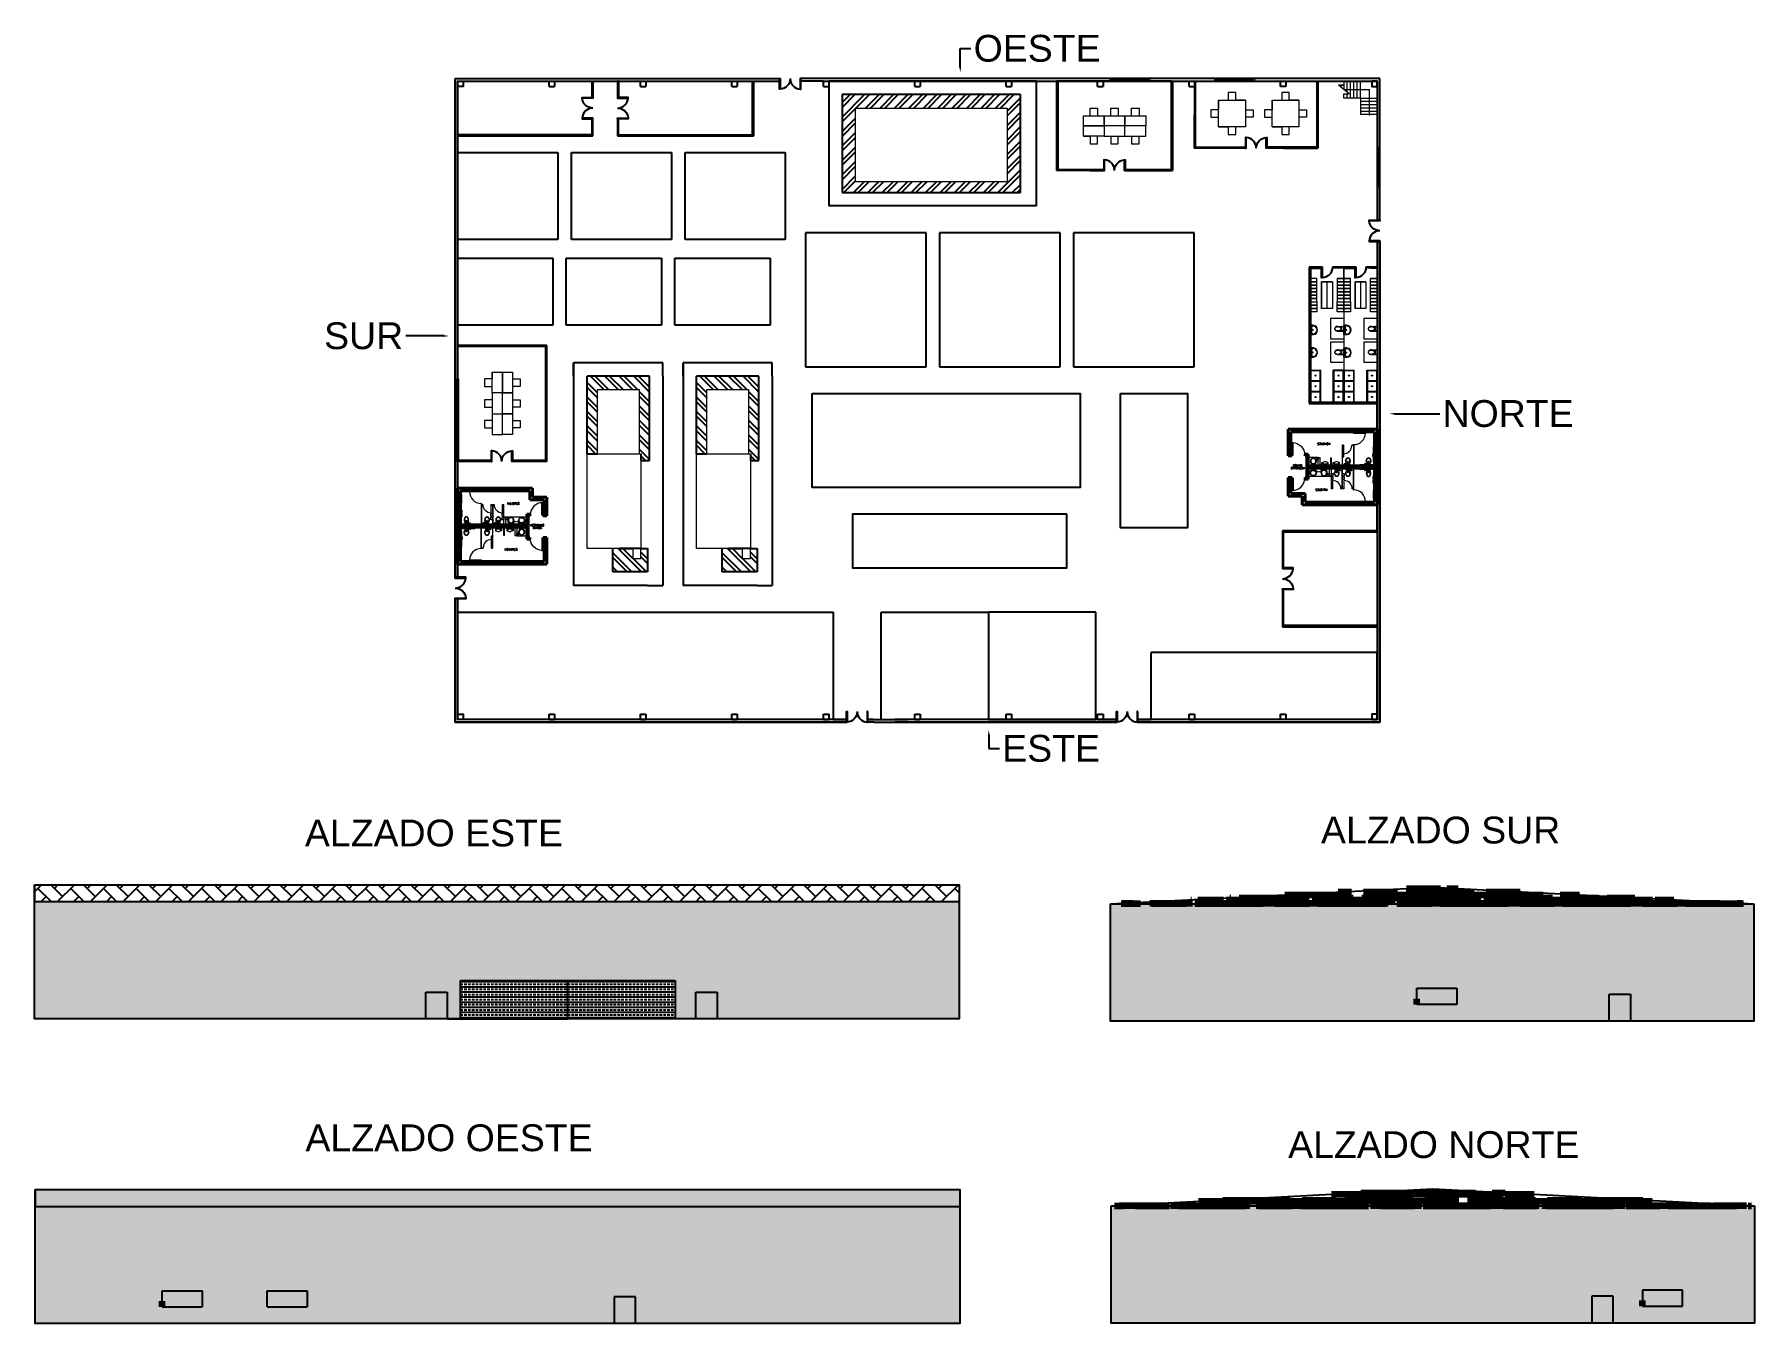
# Model space of a CAD drawing. Header units: millimetres. Extents: x 1559 to 2843, y 2495 to 3457.
import ezdxf
from ezdxf import colors
from ezdxf.entities.mleader import LeaderData, LeaderLine
from ezdxf.math import Vec2, Vec3

# ---------------------------------------------------------------- set-up
doc = ezdxf.new("R2010")
doc.units = ezdxf.units.MM
doc.linetypes.add('CONTINUA', pattern=[0])
doc.linetypes.add('HIDDEN2', pattern=[0.1875, 0.125, -0.0625])
for name, color, linetype, lineweight in [('A-MOBILIARIO FIJO', 23, 'Continuous', 5), ('A-MUROS', 51, 'Continuous', 40), ('A-PUERTAS', 31, 'Continuous', 13), ('A-TEXTO AREAS', 253, 'Continuous', 15), ('Puertas y mobiliario', 7, 'Continuous', 25)]:
    doc.layers.add(name, color=color, linetype=linetype, lineweight=lineweight)
doc.layers.add('CARPINTERIA', color=255, linetype='Continuous')
doc.layers.add('PUERTAS', color=7, linetype='Continuous')
doc.styles.add('LETREOS', font='simplex8.shx', dxfattribs={"height": 0.15})
doc.styles.get("Standard").update_dxf_attribs({"font": 'arial.ttf'})
pattern_1 = [(135, (24244.762, -20459.0645), (-5.3881537, -5.3881537), []), (135, (24244.762, -20455.4724), (-5.3881537, -5.3881537), [])]
pattern_2 = [(135, (24326.362, -20459.0645), (-5.3881537, -5.3881537), []), (135, (24326.362, -20455.4724), (-5.3881537, -5.3881537), [])]

msp = doc.modelspace()

# ---------------------------------------------------------------- texts
at = {"char_height": 20, "attachment_point": 1}
for s, width, gutter_width, insert in [('ALZADO ESTE', 349.285, 12.5, (1761.2, 2871)), ('ALZADO SUR', 559.143, 0, (2519.2, 2873.2)), ('ALZADO OESTE', 349.285, 12.5, (1761.6, 2643.7)), ('ALZADO NORTE', 558.642, 12.5, (2494.7, 2638.6))]:
    msp.add_mtext_dynamic_manual_height_columns(s, width=width, gutter_width=gutter_width, heights=[10.3], dxfattribs=dict(at, insert=insert))

# ---------------------------------------------------------------- blocks, each defined once
blk = doc.blocks.new('AG131')
for p, q in [((0.03, -0.5), (0.03, 0.5)), ((0.03, 0.5), (0.83, 0.5)), ((0.83, 0.37), (0.45, 0.37)), ((0.45, 0.37), (0.45, -0.37)), ((0.83, 0.5), (0.83, 0.37)), ((0.83, 0.44), (1, 0.12)), ((0.03, -0.5), (0.83, -0.5)), ((0.83, -0.37), (0.45, -0.37)), ((0.83, -0.44), (1, -0.12)), ((0.83, -0.5), (0.83, -0.37))]:
    blk.add_line(p, q)
blk.add_arc((0.78, 0), 0.25, 331.833, 28.167)
blk = doc.blocks.new('A1138DA', base_point=(8, 4.5))
for p, q in [((8.1, 4.6), (8.05, 4.6)), ((8.05, 4.6), (8.05, 4.4)), ((8.05, 4.4), (8.1, 4.4)), ((8.1, 4.4), (8.1, 4.6))]:
    blk.add_line(p, q)
for centre, radius in [((8.5, 4.5), 0.5), ((8.55, 4.5), 0.4)]:
    blk.add_circle(centre, radius)
blk = doc.blocks.new('37int 12')
at = {"layer": 'A-PUERTAS', "linetype": 'ByBlock'}
for points in [[(323.65, 21.76), (323.7, 21.76), (323.7, 21.87), (323.65, 21.87)], [(324.62, 21.76), (324.67, 21.76), (324.67, 21.87), (324.62, 21.87)], [(323.75, 21.81), (323.75, 20.9), (323.7, 20.9), (323.7, 21.81)]]:
    blk.add_lwpolyline(points, close=True, dxfattribs=at)
blk.add_arc((323.7, 21.81), 0.914, 270, 0, dxfattribs=at)
blk = doc.blocks.new('inodoro baño publico')
at = {"layer": 'A-MOBILIARIO FIJO', "ltscale": 0.001}
for p, q in [((-0.17, 0.08), (-0.17, 0.07)), ((-0.17, 0.07), (-0.17, -0.01)), ((-0.17, 0.07), (-0.17, -0.01)), ((-0.13, 0.08), (-0.13, 0.07)), ((-0.13, 0.07), (-0.13, -0.01)), ((-0.13, 0.07), (-0.13, -0.01)), ((-0.09, 0), (0.09, 0)), ((-0.29, -0.06), (-0.29, -0.06)), ((-0.19, -0.05), (-0.28, -0.05)), ((-0.19, -0.05), (-0.28, -0.05)), ((-0.19, -0.06), (-0.28, -0.07)), ((-0.19, -0.06), (-0.28, -0.06)), ((-0.12, -0.04), (-0.11, -0.04)), ((-0.12, -0.07), (-0.11, -0.07)), ((-0.04, -0.04), (-0.11, -0.04)), ((-0.04, -0.07), (-0.11, -0.07)), ((-0.09, 0), (0.09, 0)), ((-0.09, -0.08), (-0.09, -0.07)), ((-0.09, -0.08), (-0.09, -0.07)), ((-0.04, -0.04), (-0.03, -0.04)), ((-0.04, -0.07), (-0.03, -0.07)), ((0, -0.04), (-0.03, -0.04)), ((0, -0.07), (-0.03, -0.07)), ((0.09, -0.08), (0.09, -0.07)), ((0.09, -0.08), (0.09, -0.07))]:
    blk.add_line(p, q, dxfattribs=at)
for points in [[(-0.11, 0.09), (-0.19, 0.09), (-0.19, 0.08), (-0.11, 0.08)], [(-0.12, 0.08), (-0.18, 0.08), (-0.18, 0.07), (-0.12, 0.07)], [(-0.18, -0.04), (-0.19, -0.04), (-0.19, -0.07), (-0.18, -0.07)], [(-0.12, -0.01), (-0.18, -0.01), (-0.18, -0.1), (-0.12, -0.1)], [(-0.12, -0.03), (-0.12, -0.08), (-0.11, -0.08), (-0.11, -0.03)], [(-0.04, -0.03), (-0.04, -0.08), (-0.03, -0.08), (-0.03, -0.03)]]:
    blk.add_lwpolyline(points, close=True, dxfattribs=at)
for points in [[(-0.11, 0.09), (-0.19, 0.09), (-0.19, 0.08), (-0.11, 0.08), (-0.11, 0.09)], [(-0.12, 0.08), (-0.18, 0.08), (-0.18, 0.07), (-0.12, 0.07), (-0.12, 0.08)], [(-0.18, -0.04), (-0.19, -0.04), (-0.19, -0.07), (-0.18, -0.07), (-0.18, -0.04)], [(-0.12, -0.01), (-0.18, -0.01), (-0.18, -0.1), (-0.12, -0.1), (-0.12, -0.01)], [(-0.12, -0.03), (-0.12, -0.08), (-0.11, -0.08), (-0.11, -0.03), (-0.12, -0.03)], [(-0.04, -0.03), (-0.04, -0.08), (-0.03, -0.08), (-0.03, -0.03), (-0.04, -0.03)]]:
    blk.add_lwpolyline(points, dxfattribs=at)
for centre, radius in [((0, -0.21), 0.0298), ((0, -0.21), 0.0288), ((0.06, -0.05), 0.0096)]:
    blk.add_circle(centre, radius, dxfattribs=at)
for centre, radius, start, end in [((-0.09, -0.03), 0.025, 90, 184.6199), ((-0.28, -0.06), 0.01, 88.5679, 180), ((-0.28, -0.06), 0.008, 88.5679, 180), ((-0.28, -0.06), 0.01, 180, 271.4321), ((-0.28, -0.06), 0.008, 180, 271.4321), ((0.19, -0.29), 0.358, 164.4287, 180.0082), ((0.19, -0.29), 0.359, 164.4287, 180.0082), ((0.13, -0.29), 0.291, 180, 197.2579), ((0.13, -0.29), 0.292, 180, 197.2579), ((0.06, -0.26), 0.226, 138.7035, 162.7421), ((0.06, -0.26), 0.227, 138.7035, 162.7421), ((0.12, -0.3), 0.279, 195.3318, 212.9791), ((0.12, -0.3), 0.28, 195.3318, 212.9791), ((0.02, -0.29), 0.154, 157.3484, 179.9533), ((0.02, -0.29), 0.155, 157.3484, 179.9533), ((0.13, -0.29), 0.264, 180, 197.2579), ((0.13, -0.29), 0.265, 180, 197.2579), ((-0.01, -0.28), 0.124, 132.3178, 157.1642), ((0.12, -0.3), 0.253, 195.098, 212.5016), ((-0.01, -0.28), 0.123, 132.3178, 157.1642), ((0.12, -0.3), 0.252, 195.098, 212.5016), ((0.06, -0.34), 0.209, 212.7314, 234.9862), ((0.06, -0.34), 0.21, 212.7314, 234.9862), ((-0.09, -0.03), 0.024, 90, 184.6199), ((-0.09, -0.03), 0.025, 202.092, 206.9055), ((-0.14, -0.08), 0.05, 318.7035, 360), ((-0.14, -0.08), 0.051, 318.7035, 360), ((0, -0.27), 0.123, 110.3998, 137.0732), ((0, -0.27), 0.124, 110.3998, 137.0732), ((0.06, -0.34), 0.182, 212.0544, 233.9659), ((0.06, -0.34), 0.183, 212.0544, 233.9659), ((0, -0.4), 0.124, 241.0888, 270), ((0, -0.4), 0.125, 241.0888, 270), ((0, -0.24), 0.0967, 90, 118.9112), ((0, -0.24), 0.0977, 90, 118.9112), ((0, -0.4), 0.0967, 241.0888, 270), ((0, -0.4), 0.0977, 241.0888, 270), ((0, -0.06), 0.0288, 221.2951, 138.7049), ((0, -0.06), 0.019, 270, 90), ((0, -0.24), 0.0967, 61.0888, 90), ((0, -0.24), 0.0977, 61.0888, 90), ((0, -0.4), 0.0967, 270, 298.9112), ((0, -0.4), 0.0977, 270, 298.9112), ((0, -0.4), 0.124, 270, 298.9112), ((0, -0.4), 0.125, 270, 298.9112), ((0, -0.27), 0.123, 42.9268, 69.6002), ((0, -0.27), 0.124, 42.9268, 69.6002), ((-0.06, -0.34), 0.182, 306.0341, 327.9456), ((-0.06, -0.34), 0.183, 306.0341, 327.9456), ((-0.06, -0.34), 0.209, 305.0138, 327.2686), ((-0.06, -0.34), 0.21, 305.0138, 327.2686), ((0.09, -0.03), 0.024, 319.4189, 90), ((0.09, -0.03), 0.025, 319.4189, 90), ((0.14, -0.07), 0.0471, 139.4189, 179.0898), ((0.14, -0.07), 0.0461, 139.4189, 179.0898), ((0.14, -0.08), 0.051, 180, 221.2965), ((0.14, -0.08), 0.05, 180, 221.2965), ((0.01, -0.28), 0.123, 22.8358, 47.6822), ((0.01, -0.28), 0.124, 22.8358, 47.6822), ((-0.12, -0.3), 0.252, 327.4984, 344.902), ((-0.12, -0.3), 0.253, 327.4984, 344.902), ((-0.06, -0.26), 0.226, 17.2579, 41.2965), ((-0.06, -0.26), 0.227, 17.2579, 41.2965), ((-0.02, -0.29), 0.154, 0.0467, 22.6516), ((-0.13, -0.29), 0.264, 342.7421, 360), ((-0.12, -0.3), 0.279, 327.0209, 344.6682), ((-0.12, -0.3), 0.28, 327.0209, 344.6682), ((-0.02, -0.29), 0.155, 0.0467, 22.6516), ((-0.13, -0.29), 0.265, 342.7421, 360), ((-0.19, -0.29), 0.358, 359.9918, 15.5713), ((-0.19, -0.29), 0.359, 359.9918, 15.5713), ((-0.13, -0.29), 0.291, 342.7421, 360), ((-0.13, -0.29), 0.292, 342.7421, 360)]:
    blk.add_arc(centre, radius, start, end, dxfattribs=at)
blk = doc.blocks.new('bn07')
at = {"layer": 'A-MOBILIARIO FIJO', "linetype": 'ByBlock'}
for p, q in [((0.96, 5.7), (0.86, 5.7)), ((0.96, 5.09), (0.96, 5.7)), ((0.96, 5.09), (0.86, 5.09))]:
    blk.add_line(p, q, dxfattribs=at)
at = {"layer": 'A-MOBILIARIO FIJO'}
for p, q in [((2.41, 5.93), (1.54, 5.93)), ((2.41, 5.96), (2.41, 5.93)), ((2.43, 5.96), (2.41, 5.96)), ((2.43, 5.93), (2.41, 5.93)), ((2.43, 5.96), (2.43, 5.93)), ((2.41, 5.05), (2.41, 3.45)), ((2.43, 5.05), (2.41, 5.05)), ((2.43, 5.05), (2.43, 3.45)), ((2.43, 4.97), (2.53, 4.97)), ((2.43, 4.97), (2.43, 4.95)), ((2.43, 4.95), (2.53, 4.95)), ((2.53, 4.97), (2.53, 4.95)), ((3.14, 4.97), (3.14, 4.95)), ((3.14, 4.97), (3.37, 4.97)), ((3.14, 4.97), (3.14, 4.36)), ((3.14, 4.95), (3.37, 4.95)), ((3.25, 4.95), (3.25, 3.45)), ((3.25, 4.95), (3.27, 4.95)), ((3.27, 4.95), (3.27, 3.45)), ((3.37, 4.97), (3.37, 4.95)), ((3.98, 4.97), (3.98, 4.95)), ((3.98, 4.97), (4.11, 4.97)), ((3.98, 4.97), (3.98, 4.36)), ((3.98, 4.95), (4.11, 4.95)), ((4.11, 4.95), (4.11, 4.97)), ((4.23, 4.06), (5.81, 4.06)), ((4.34, 4.03), (4.34, 3.84)), ((2.41, 1.68), (2.41, 3.27)), ((2.43, 1.68), (2.43, 3.27)), ((3.27, 1.75), (3.27, 3.27)), ((3.29, 1.75), (3.29, 3.27)), ((4.11, 2.66), (4.11, 3.27)), ((4.14, 2.66), (4.11, 2.66)), ((4.14, 2.66), (4.14, 3.27)), ((4.92, 3.27), (4.92, 2.66)), ((4.92, 2.66), (4.95, 2.66)), ((5.06, 2.64), (5.81, 2.64)), ((5.18, 2.85), (5.18, 2.66)), ((2.43, 1.68), (2.41, 1.68)), ((2.43, 1.75), (2.56, 1.75)), ((2.43, 1.72), (2.43, 1.75)), ((2.43, 1.72), (2.56, 1.72)), ((2.56, 1.72), (2.56, 1.75)), ((3.17, 1.75), (3.17, 2.36)), ((3.17, 1.72), (3.17, 1.75)), ((3.17, 1.75), (3.29, 1.75)), ((3.17, 1.72), (3.29, 1.72)), ((3.27, 1.75), (3.29, 1.75)), ((3.29, 1.72), (3.29, 1.75)), ((2.41, 0.82), (1.54, 0.82)), ((2.43, 0.82), (2.41, 0.82)), ((2.43, 0.79), (2.41, 0.79)), ((2.41, 0.73), (2.41, 0.79)), ((2.41, 0.73), (2.43, 0.73)), ((2.43, 0.73), (2.43, 0.79))]:
    blk.add_line(p, q, dxfattribs=at)
at = {"layer": 'A-MOBILIARIO FIJO', "linetype": 'Continuous'}
for p, q in [((4.95, 2.64), (4.95, 3.27)), ((5.06, 2.64), (4.95, 2.64)), ((5.06, 3.27), (5.06, 2.64))]:
    blk.add_line(p, q, dxfattribs=at)
at = {"layer": 'A-MOBILIARIO FIJO'}
for points in [[(0.87, 3.69), (0.92, 3.69, 0.414214), (0.95, 3.72), (0.95, 4.79, 0.414214), (0.92, 4.81), (0.87, 4.81)], [(0.87, 2.95), (0.92, 2.95, -0.414214), (0.95, 2.92), (0.95, 1.86, -0.414214), (0.92, 1.83), (0.87, 1.83)], [(1, 3.45), (1, 3.5, -0.414214), (1.02, 3.53), (1.94, 3.53, -0.414214), (1.96, 3.5), (1.96, 3.45)], [(1, 3.45), (1, 3.5, -0.414214), (1.02, 3.53), (1.94, 3.53, -0.414214), (1.96, 3.5), (1.96, 3.45)], [(1, 3.27), (1, 3.22, 0.414214), (1.02, 3.19), (1.94, 3.19, 0.414214), (1.96, 3.22), (1.96, 3.27)]]:
    blk.add_lwpolyline(points, format="xyb", dxfattribs=at)
for points in [[(0.87, 3.73), (0.91, 3.73), (0.91, 4.77), (0.87, 4.77)], [(0.91, 4.53), (0.87, 4.53)], [(0.87, 4.33), (0.91, 4.33)], [(0.91, 4.26), (0.87, 4.26)], [(0.87, 4.07), (0.91, 4.07)], [(0.95, 4.33), (0.99, 4.33), (0.99, 4.53), (0.95, 4.53)], [(0.95, 4.07), (0.99, 4.07), (0.99, 4.26), (0.95, 4.26)], [(3.25, 4.09), (3.13, 4.09), (3.13, 4.29), (3.25, 4.29)], [(3.25, 4.09), (3.13, 4.09), (3.13, 4.29), (3.25, 4.29)], [(3.25, 3.84), (3.13, 3.84), (3.13, 4.03), (3.25, 4.03)], [(3.25, 3.84), (3.13, 3.84), (3.13, 4.03), (3.25, 4.03)], [(4.08, 4.09), (3.97, 4.09), (3.97, 4.29), (4.08, 4.29)], [(4.08, 3.84), (3.97, 3.84), (3.97, 4.03), (4.08, 4.03)], [(4.34, 3.84), (4.23, 3.84), (4.23, 4.03), (4.34, 4.03)], [(4.34, 3.84), (4.23, 3.84), (4.23, 4.03), (4.34, 4.03)], [(0.87, 2.91), (0.91, 2.91), (0.91, 1.87), (0.87, 1.87)], [(0.87, 2.57), (0.91, 2.57)], [(0.95, 2.57), (0.99, 2.57), (0.99, 2.38), (0.95, 2.38)], [(1.04, 3.45), (1.04, 3.49), (1.92, 3.49), (1.92, 3.45)], [(1.04, 3.45), (1.04, 3.49), (1.92, 3.49), (1.92, 3.45)], [(1.04, 3.27), (1.04, 3.23), (1.92, 3.23), (1.92, 3.27)], [(3.27, 2.6), (3.15, 2.6), (3.15, 2.41), (3.27, 2.41)], [(3.27, 2.6), (3.15, 2.6), (3.15, 2.41), (3.27, 2.41)], [(5.18, 2.66), (5.06, 2.66), (5.06, 2.85), (5.18, 2.85)], [(5.18, 2.66), (5.06, 2.66), (5.06, 2.85), (5.18, 2.85)], [(0.91, 2.38), (0.87, 2.38)]]:
    blk.add_lwpolyline(points, dxfattribs=at)
blk.add_lwpolyline([(4.11, 4.95), (4.08, 4.95), (4.08, 3.46), (4.11, 3.46)], close=True, dxfattribs=at)
at = {"layer": 'A-MOBILIARIO FIJO', "linetype": 'Continuous'}
blk.add_lwpolyline([(4.11, 4.06), (4.23, 4.06), (4.23, 3.45), (4.11, 3.45)], close=True, dxfattribs=at)
at = {"layer": 'A-MOBILIARIO FIJO', "linetype": 'ByBlock'}
for points in [[(5.81, 3.45), (5.81, 3.47), (4.23, 3.47), (4.23, 3.45)], [(5.81, 3.27), (5.81, 3.24), (5.06, 3.24), (5.06, 3.27)]]:
    blk.add_lwpolyline(points, dxfattribs=at)
at = {"layer": 'A-MOBILIARIO FIJO', "linetype": 'HIDDEN2'}
blk.add_lwpolyline([(4.86, 3.45), (4.86, 3.7), (5.2, 3.7), (5.2, 3.45)], close=True, dxfattribs=at)
at = {"layer": 'A-MOBILIARIO FIJO'}
for centre, radius, start, end in [((2.42, 5.93), 0.88, 179.8201, 268.9299), ((3.14, 4.97), 0.61, 180, 270), ((3.98, 4.97), 0.61, 180, 270), ((2.41, 0.82), 0.864, 90, 180), ((3.17, 1.75), 0.61, 90, 180)]:
    blk.add_arc(centre, radius, start, end, dxfattribs=at)
at = {"layer": 'A-MUROS', "linetype": 'Continuous'}
for p, q in [((6.25, 6.18), (0.66, 6.18)), ((0.66, 6.18), (0.66, 0.53)), ((0.86, 0.73), (0.86, 5.98)), ((0.86, 5.98), (6.05, 5.98)), ((6.05, 5.98), (6.05, 5.33)), ((6.05, 5.33), (7.11, 5.33)), ((6.25, 6.18), (6.25, 5.53)), ((7.31, 5.53), (6.25, 5.53)), ((7.11, 5.33), (7.11, 4.13)), ((7.31, 4.13), (7.31, 5.53)), ((5.81, 3.45), (5.81, 4.25)), ((6.03, 4.25), (5.81, 4.25)), ((5.92, 2.51), (5.92, 4.13)), ((6.03, 4.13), (5.92, 4.13)), ((6.03, 4.13), (6.03, 4.25)), ((7.04, 4.25), (7.04, 4.13)), ((7.11, 4.25), (7.04, 4.25)), ((7.11, 4.13), (7.31, 4.13)), ((5.81, 3.45), (0.86, 3.45)), ((5.81, 3.27), (0.86, 3.27)), ((5.81, 2.39), (5.81, 3.27)), ((5.81, 2.39), (6.03, 2.39)), ((5.92, 2.51), (6.03, 2.51)), ((6.03, 2.51), (6.03, 2.39)), ((7.11, 2.51), (7.04, 2.51)), ((7.04, 2.51), (7.04, 2.39)), ((7.11, 2.39), (7.04, 2.39)), ((7.31, 2.51), (7.11, 2.51)), ((7.11, 2.51), (7.11, 0.73)), ((0.66, 0.53), (7.31, 0.53)), ((7.11, 0.73), (0.86, 0.73))]:
    blk.add_line(p, q, dxfattribs=at)
at = {"layer": 'A-MUROS'}
blk.add_line((7.31, 2.51), (7.31, 0.53), dxfattribs=at)
at = {"layer": 'A-MUROS', "linetype": 'Continuous'}
blk.add_lwpolyline([(7.11, 4.13), (7.04, 4.13)], dxfattribs=at)
at = {"layer": 'A-MOBILIARIO FIJO', "rotation": 180}
blk.add_blockref('inodoro baño publico', (1.31, 3.54), dxfattribs=at)
at = {"layer": 'A-MOBILIARIO FIJO', "xscale": -1, "rotation": 180}
for p in [(2.85, 3.54), (3.69, 3.54)]:
    blk.add_blockref('inodoro baño publico', p, dxfattribs=at)
at = {"layer": 'A-MOBILIARIO FIJO', "extrusion": (0, 0, -1), "xscale": 0.4826000000014119, "yscale": 0.4826000000014119, "zscale": -0.4826}
for p, rotation in [((-4.63, 3.53), 90), ((-5.43, 3.17), 270)]:
    blk.add_blockref('A1138DA', p, dxfattribs=dict(at, rotation=rotation))
at = {"layer": 'A-MOBILIARIO FIJO'}
for name, p, xscale, yscale, zscale, rotation in [('A1138DA', (5.43, 3.53), 0.4826000000014119, 0.4826000000014119, 0.4826000000014119, 90), ('AG131', (3.71, 3.26), 0.3047999999969306, 0.4572000000030129, 0.6096, 270), ('AG131', (4.56, 3.26), 0.3047999999969306, 0.4572000000030129, 0.6096, 270)]:
    blk.add_blockref(name, p, dxfattribs=dict(at, xscale=xscale, yscale=yscale, zscale=zscale, rotation=rotation))
at = {"layer": 'A-MOBILIARIO FIJO', "xscale": -1}
for p in [(1.31, 3.18), (2.85, 3.18)]:
    blk.add_blockref('inodoro baño publico', p, dxfattribs=at)
at = {"layer": 'A-PUERTAS', "linetype": 'ByBlock', "rotation": 179.999999999987}
blk.add_blockref('37int 12', (330.69, 26), dxfattribs=at)
at = {"layer": 'A-PUERTAS', "linetype": 'ByBlock', "extrusion": (0, 0, -1), "zscale": -0.9999999999999998}
blk.add_blockref('37int 12', (-330.69, -19.36), dxfattribs=at)
at = {"layer": 'A-TEXTO AREAS', "linetype": 'ByBlock', "style": 'LETREOS'}
for s, p in [('MUJERES', (4.36, 4.97)), ('VESTIBULO', (6.06, 3.36)), ('BAÑOS', (6.27, 3.16)), ('HOMBRES', (4.16, 1.55))]:
    blk.add_text(s, height=0.15, dxfattribs=at).set_placement(p)
blk = doc.blocks.new('A$C35D072BF')
for p, q in [((0.8, 0.78), (0, 0.78)), ((0, 0), (0, 0.78)), ((0.76, 0.74), (0.04, 0.74)), ((0.04, 0.74), (0.04, 0.04)), ((0.04, 0.04), (0.76, 0.04)), ((0.76, 0.04), (0.76, 0.74)), ((0.8, 0), (0.8, 0.78)), ((0.8, 0), (0, 0))]:
    blk.add_line(p, q)
blk.add_circle((0.4, 0.39), 0.04)
blk = doc.blocks.new('A$C238C3AFD')
at = {"lineweight": 5}
for p, q in [((0, 0.25), (0, 0.68)), ((0.02, 0.67), (0, 0.68)), ((0, 0.68), (0.36, 0.68)), ((0.02, 0.54), (0, 0.49)), ((0.36, 0.49), (0, 0.49)), ((0.02, 0.68), (0.34, 0.68)), ((0.02, 0.54), (0.02, 0.67)), ((0.02, 0.67), (0.34, 0.67)), ((0.34, 0.54), (0.02, 0.54)), ((0.34, 0.67), (0.36, 0.68)), ((0.34, 0.67), (0.34, 0.54)), ((0.34, 0.54), (0.36, 0.49)), ((0.36, 0.25), (0.36, 0.68))]:
    blk.add_line(p, q, dxfattribs=at)
blk.add_ellipse((0.18, 0.25), major_axis=(0, 0.246), ratio=0.7331, start_param=1.570796, end_param=4.712389, dxfattribs=at)
blk.add_open_spline([(0.18, 0.47), (0.17, 0.47), (0.17, 0.47), (0.15, 0.47), (0.14, 0.47), (0.13, 0.46), (0.12, 0.46), (0.1, 0.45), (0.1, 0.44), (0.08, 0.43), (0.08, 0.42), (0.06, 0.4), (0.06, 0.39), (0.05, 0.37), (0.04, 0.36), (0.03, 0.34), (0.03, 0.33), (0.02, 0.3), (0.02, 0.29), (0.02, 0.26), (0.02, 0.25), (0.02, 0.23), (0.02, 0.21), (0.03, 0.19), (0.03, 0.18), (0.03, 0.15), (0.04, 0.14), (0.05, 0.12), (0.05, 0.11), (0.06, 0.09), (0.07, 0.08), (0.08, 0.07), (0.09, 0.06), (0.11, 0.05), (0.11, 0.04), (0.13, 0.03), (0.14, 0.03), (0.15, 0.02), (0.16, 0.02), (0.18, 0.02), (0.19, 0.02), (0.2, 0.02), (0.21, 0.02), (0.23, 0.03), (0.24, 0.03), (0.25, 0.04), (0.26, 0.05), (0.28, 0.06), (0.28, 0.07), (0.3, 0.09), (0.3, 0.1), (0.31, 0.12), (0.32, 0.13), (0.33, 0.15), (0.33, 0.16), (0.34, 0.19), (0.34, 0.2), (0.34, 0.23), (0.34, 0.24), (0.34, 0.26), (0.34, 0.28), (0.34, 0.3), (0.33, 0.31), (0.33, 0.34), (0.32, 0.35), (0.31, 0.37), (0.31, 0.38), (0.3, 0.4), (0.29, 0.41), (0.28, 0.43), (0.27, 0.43), (0.26, 0.45), (0.25, 0.45), (0.23, 0.46), (0.22, 0.46), (0.21, 0.47), (0.2, 0.47), (0.19, 0.47), (0.18, 0.47), (0.18, 0.47)], degree=3, knots=[0, 0, 0, 0, 0.129187, 0.129187, 0.292984, 0.292984, 0.456781, 0.456781, 0.620578, 0.620578, 0.784375, 0.784375, 0.948173, 0.948173, 1.11197, 1.11197, 1.275767, 1.275767, 1.439564, 1.439564, 1.603361, 1.603361, 1.767159, 1.767159, 1.930956, 1.930956, 2.094753, 2.094753, 2.25855, 2.25855, 2.422347, 2.422347, 2.586144, 2.586144, 2.749942, 2.749942, 2.913739, 2.913739, 3.077536, 3.077536, 3.241333, 3.241333, 3.406995, 3.406995, 3.572656, 3.572656, 3.738317, 3.738317, 3.903979, 3.903979, 4.06964, 4.06964, 4.235301, 4.235301, 4.400963, 4.400963, 4.566624, 4.566624, 4.732286, 4.732286, 4.897947, 4.897947, 5.063608, 5.063608, 5.22927, 5.22927, 5.394931, 5.394931, 5.560592, 5.560592, 5.726254, 5.726254, 5.891915, 5.891915, 6.057576, 6.057576, 6.223238, 6.223238, 6.283185, 6.283185, 6.283185, 6.283185], dxfattribs=at)
blk = doc.blocks.new('bn-14')
for p, q in [((-0.33, 0), (0.33, 0)), ((-0.29, -0.03), (-0.15, -0.03)), ((-0.23, -0.13), (0.23, -0.13)), ((-0.15, -0.02), (0.15, -0.02)), ((-0.15, -0.04), (-0.15, -0.12)), ((-0.15, -0.04), (-0.15, -0.12)), ((0.29, -0.03), (0.15, -0.03)), ((0.15, -0.04), (0.15, -0.12)), ((0.15, -0.04), (0.15, -0.12))]:
    blk.add_line(p, q)
for centre in [(-0.1, -0.07), (0.1, -0.07)]:
    blk.add_circle(centre, 0.015)
for centre, radius, start, end in [((-0.33, -0.01), 0.01, 90, 170.4361), ((0.33, -0.01), 0.01, 8.4763, 90), ((0.5, -0.15), 0.85, 170.4361, 186.4738), ((0.5, -0.13), 0.85, 171.5237, 185.8861), ((0, -0.18), 0.345, 185.9873, 354.0127), ((0, -0.2), 0.347, 187.0913, 352.9087), ((0.5, -0.15), 0.809, 171.9736, 186.4738), ((-0.23, -0.21), 0.075, 90, 184.723), ((-0.29, -0.04), 0.01, 90, 171.9736), ((0, -0.2), 0.306, 187.0913, 352.8682), ((-0.15, -0.03), 0.002, 90, 165.5225), ((-0.15, -0.03), 0.002, 270, 345.5225), ((0, -0.07), 0.0175, 90, 270), ((0, -0.2), 0.023, 90, 270), ((0, -0.07), 0.0175, 270, 90), ((0, -0.2), 0.023, 270, 90), ((0.15, -0.03), 0.002, 194.4775, 270), ((0.15, -0.03), 0.002, 14.4775, 90), ((0.23, -0.21), 0.075, 355.277, 90), ((0.29, -0.04), 0.01, 8.0264, 90), ((-0.5, -0.15), 0.809, 353.5262, 8.0264), ((-0.5, -0.13), 0.85, 354.1139, 8.4763), ((-0.5, -0.15), 0.85, 353.5262, 9.5639)]:
    blk.add_arc(centre, radius, start, end)
blk = doc.blocks.new('puerta corredor')
at = {"layer": 'PUERTAS', "color": 7, "lineweight": 5}
for p, q in [((1081.33, 1709.67, 4.66), (1081.9, 1709.67, 4.66)), ((1081.33, 1709.34, 4.66), (1081.65, 1709.34, 4.66)), ((1081.33, 1701.38, 4.66), (1081.33, 1709.34, 4.66)), ((1081.65, 1709.34, 4.66), (1081.65, 1701.38, 4.66)), ((1081.72, 1701.32, 4.66), (1081.72, 1709.41, 4.66)), ((1081.9, 1709.41, 4.66), (1081.9, 1701.32, 4.66)), ((1081.65, 1701.38, 4.66), (1081.33, 1701.38, 4.66)), ((1081.33, 1701.38, 4.66), (1081.33, 1701.05, 4.66)), ((1081.33, 1701.05, 4.66), (1081.9, 1701.05, 4.66)), ((1081.65, 1701.32, 4.66), (1081.65, 1701.38, 4.66)), ((1081.9, 1701.32, 4.66), (1081.65, 1701.32, 4.66)), ((1081.9, 1701.05, 4.66), (1081.9, 1701.32, 4.66))]:
    blk.add_line(p, q, dxfattribs=at)
blk = doc.blocks.new('Puerta garaje')
at = {"layer": 'PUERTAS', "color": 7, "lineweight": 5}
for p, q in [((1081.33, 1709.67, 4.66), (1081.33, 1709.34, 4.66)), ((1081.65, 1709.34, 4.66), (1081.65, 1709.41, 4.66)), ((1081.9, 1709.41, 4.66), (1081.65, 1709.41, 4.66)), ((1081.9, 1709.67, 4.66), (1081.9, 1709.41, 4.66))]:
    blk.add_line(p, q, dxfattribs=at)
at = {"layer": 'PUERTAS', "color": 250, "lineweight": 5}
blk.add_blockref('puerta corredor', (0, 0), dxfattribs=at)

# ---------------------------------------------------------------- hatches: boundary and pattern name
h = msp.add_hatch()
h.set_pattern_fill('ANSI32', color=256, scale=0.8)
h.set_pattern_definition([(45, (-21312.752, -18668.09), (-5.3881537, 5.3881537), []), (45, (-21309.16, -18668.09), (-5.3881537, 5.3881537), [])])
h.paths.add_polyline_path([(2172, 3411.7), (2162, 3411.7), (2162, 3338.7), (2295, 3338.7), (2295, 3411.7)])
h.paths.add_polyline_path([(2285, 3401.7), (2285, 3346.7), (2172, 3346.7), (2172, 3401.7)], flags=16)
h = msp.add_hatch(color=256)
h.paths.add_polyline_path([(2555.1, 3396.8, 0.016167), (2555.1, 3396.8), (2555.7, 3396.8, 0.016167), (2555.7, 3396.8, 1)])
h.paths.add_polyline_path([(2555.7, 3396.8), (2555.1, 3396.8, 0.937342)])
h = msp.add_hatch()
h.set_pattern_fill('ANSI32', color=256, scale=0.8, angle=90)
h.set_pattern_definition(pattern_1)
h.paths.add_polyline_path([(2018.3, 3201.7), (1971.7, 3201.7), (1971.7, 3143.9), (1979.4, 3143.9), (1979.4, 3191.7), (2010.6, 3191.7), (2010.6, 3143.9), (2011.9, 3143.9), (2011.9, 3138.9), (2016.9, 3138.9), (2018.3, 3138.9)])
h = msp.add_hatch()
h.set_pattern_fill('ANSI32', color=256, scale=0.8, angle=90)
h.set_pattern_definition(pattern_2)
h.paths.add_polyline_path([(2099.9, 3201.7), (2053.3, 3201.7), (2053.3, 3143.9), (2061, 3143.9), (2061, 3191.7), (2092.2, 3191.7), (2092.2, 3143.9), (2093.5, 3143.9), (2093.5, 3138.9), (2098.5, 3138.9), (2099.9, 3138.9)])
h = msp.add_hatch()
h.set_pattern_fill('ANSI32', color=256, scale=0.8, angle=90)
h.set_pattern_definition(pattern_1)
h.paths.add_polyline_path([(1990.9, 3055.7), (2016.9, 3055.7), (2016.9, 3073.2), (2011.9, 3073.2), (2011.9, 3065.7), (2005.9, 3065.7), (2005.9, 3072.7), (1995.9, 3072.7), (1995.9, 3073.2), (1990.9, 3073.2)])
h = msp.add_hatch()
h.set_pattern_fill('ANSI32', color=256, scale=0.8, angle=90)
h.set_pattern_definition(pattern_2)
h.paths.add_polyline_path([(2072.5, 3055.7), (2098.5, 3055.7), (2098.5, 3073.2), (2093.5, 3073.2), (2093.5, 3065.7), (2087.5, 3065.7), (2087.5, 3072.7), (2077.5, 3072.7), (2077.5, 3073.2), (2072.5, 3073.2)])
h = msp.add_hatch()
h.set_pattern_fill('AR-HBONE', color=256, scale=0.085)
h.set_pattern_definition([(45, (59.837, 71.713), (0, 12.213148), [25.908, -8.636]), (135, (65.944, 77.8195), (1e-15, 12.213148), [25.908, -8.636])])
h.paths.add_polyline_path([(2249.4, 2822.4), (1559.4, 2822.4), (1559.4, 2809.9), (2249.4, 2809.9)])
at = {"lineweight": 90}
h = msp.add_hatch(dxfattribs=at)
h.set_pattern_fill('AR-RROOF', color=256, scale=0.25)
h.set_pattern_definition([(0, (59.837, 71.713), (13.97, 6.35), [95.25, -12.7, 31.75, -6.35]), (0, (68.2826, 74.888), (-6.35, 8.4455), [19.05, -2.0955, 38.1, -4.7625]), (0, (63.012, 77.1104), (33.02, 4.2545), [50.8, -8.89, 25.4, -6.35])])
h.paths.add_polyline_path([(2602.2, 2808.1), (2842.2, 2808.1), (2602.2, 2820.7), (2362.2, 2808.1)])
h.paths.add_polyline_path([(2842.7, 2582.9), (2602.7, 2595.5), (2362.7, 2582.9), (2602.7, 2582.9)])
h = msp.add_hatch(dxfattribs=at)
h.set_pattern_fill('AR-BRSTD', color=256, scale=0.085)
h.set_pattern_definition([(0, (59.837, 71.713), (0, 5.758053), []), (90, (59.837, 71.713), (-8.636, 5.758053), [5.758053, -5.758053])])
h.paths.add_polyline_path([(2249.9, 2582.5), (1559.9, 2582.5), (1559.9, 2495.1), (1991.9, 2495.1), (1991.9, 2515.1), (2007.9, 2515.1), (2007.9, 2495.1), (2249.9, 2495.1)])
h.paths.add_polyline_path([(1733, 2519.6), (1762.8, 2519.6), (1762.8, 2507.6), (1733, 2507.6)], flags=16)
h.paths.add_polyline_path([(1684.6, 2519.6), (1684.6, 2507.6), (1654.8, 2507.6), (1654.8, 2511.9), (1654.8, 2519.6)], flags=16)
h.paths.add_polyline_path([(1877.4, 2750.9), (2037.4, 2750.9), (2037.4, 2722.4), (2052.8, 2722.4), (2052.8, 2742.4), (2068.8, 2742.4), (2068.8, 2722.4), (2249.4, 2722.4), (2249.4, 2809.9), (1559.4, 2809.9), (1559.4, 2722.4), (1851.4, 2722.4), (1851.4, 2742.4), (1867.4, 2742.4), (1867.4, 2722.4), (1877.4, 2722.4)])
h.paths.add_polyline_path([(2842.2, 2808.1), (2362.2, 2808.1), (2362.2, 2720.7), (2734.2, 2720.7), (2734.2, 2740.7), (2750.2, 2740.7), (2750.2, 2720.7), (2842.2, 2720.7)])
h.paths.add_polyline_path([(2590.7, 2745.2), (2620.5, 2745.2), (2620.5, 2733.2), (2590.7, 2733.2), (2590.7, 2737.4)], flags=16)
h.paths.add_polyline_path([(2842.7, 2582.9), (2362.7, 2582.9), (2362.7, 2495.5), (2721.2, 2495.5), (2721.2, 2515.5), (2737.2, 2515.5), (2737.2, 2495.5), (2842.7, 2495.5)])
h.paths.add_polyline_path([(2759.1, 2520), (2789, 2520), (2789, 2508), (2759.1, 2508), (2759.1, 2512.3)], flags=16)
h = msp.add_hatch()
h.set_pattern_fill('BRASS', color=256, scale=0.6)
h.set_pattern_definition([(0, (59.837, 71.713), (0, 3.81), []), (0, (59.837, 73.618), (0, 3.81), [1.905, -0.9525])])
h.paths.add_polyline_path([(1957.4, 2750.9), (1877.4, 2750.9), (1877.4, 2722.4), (1957.4, 2722.4)])
h.paths.add_polyline_path([(2037.4, 2750.9), (1957.4, 2750.9), (1957.4, 2722.4), (2037.4, 2722.4)])
h = msp.add_hatch()
h.set_pattern_fill('GOST_GLASS', color=256, scale=0.4)
h.set_pattern_definition([(45, (59.837, 71.713), (3.3941125, 0), [2, -2.8]), (45, (60.6856, 71.713), (3.3941125, 0), [0.8, -4]), (45, (59.837, 72.5615), (3.3941125, 0), [0.8, -4])])
h.paths.add_polyline_path([(1684.6, 2519.6), (1654.8, 2519.6), (1654.8, 2507.6), (1684.6, 2507.6)])
h.paths.add_polyline_path([(1762.8, 2507.6), (1762.8, 2519.6), (1733, 2519.6), (1733, 2507.6)])
h.paths.add_polyline_path([(2789, 2508), (2789, 2520), (2759.1, 2520), (2759.1, 2508)])
h.paths.add_polyline_path([(2620.5, 2733.2), (2620.5, 2745.2), (2590.7, 2745.2), (2590.7, 2733.2)])
h = msp.add_hatch()
h.set_pattern_fill('BOX', color=256, scale=0.2)
h.set_pattern_definition([(90, (59.837, 71.713), (-5.08, 3e-16), []), (90, (61.107, 71.713), (-5.08, 3e-16), []), (0, (59.837, 71.713), (0, 5.08), [-1.27, 1.27]), (0, (59.837, 72.983), (0, 5.08), [-1.27, 1.27]), (0, (59.837, 74.253), (0, 5.08), [1.27, -1.27]), (0, (59.837, 75.523), (0, 5.08), [1.27, -1.27]), (90, (62.377, 71.713), (-5.08, 3e-16), [1.27, -1.27]), (90, (63.647, 71.713), (-5.08, 3e-16), [1.27, -1.27])])
h.paths.add_polyline_path([(1867.4, 2742.4), (1851.4, 2742.4), (1851.4, 2722.4), (1867.4, 2722.4)])
h.paths.add_polyline_path([(2052.8, 2722.4), (2068.8, 2722.4), (2068.8, 2742.4), (2052.8, 2742.4)])
h.paths.add_polyline_path([(2721.2, 2495.5), (2737.2, 2495.5), (2737.2, 2515.5), (2721.2, 2515.5)])
h.paths.add_polyline_path([(1991.9, 2495.1), (2007.9, 2495.1), (2007.9, 2515.1), (1991.9, 2515.1)])
h.paths.add_polyline_path([(2750.2, 2740.7), (2734.2, 2740.7), (2734.2, 2720.7), (2750.2, 2720.7)])
h = msp.add_hatch()
h.set_pattern_fill('AR-RROOF', color=256, scale=0.085)
h.set_pattern_definition([(0, (59.837, 71.713), (4.7498, 2.159), [32.385, -4.318, 10.795, -2.159]), (0, (62.7085, 72.7924), (-2.159, 2.87147), [6.477, -0.71247, 12.954, -1.61925]), (0, (60.9166, 73.5481), (11.2268, 1.44653), [17.272, -3.0226, 8.636, -2.159])])
h.paths.add_polyline_path([(1559.9, 2595.1), (1559.9, 2582.5), (2249.9, 2582.5), (2249.9, 2595.1)])
at = {"layer": 'Puertas y mobiliario', "lineweight": 5}
h = msp.add_hatch(color=256, dxfattribs=at)
h.dxf.hatch_style = 1
h.paths.add_polyline_path([(2538, 3415), (2538, 3415.5), (2536.7, 3415.5)])
h.paths.add_polyline_path([(2536.7, 3415.5), (2538, 3415.5), (2538, 3416)])

# ---------------------------------------------------------------- linework, layer by layer
for p, q in [((1873.2, 3423.7), (1873.2, 3421.7)), ((1873.2, 3423.7), (2115.2, 3423.7)), ((1873.2, 3423.7), (1873.2, 3051.7)), ((1875.2, 3421.7), (1975.2, 3421.7)), ((1943.4, 3417.7), (1943.4, 3421.7)), ((1943.4, 3421.7), (1947.4, 3421.7)), ((1943.4, 3417.7), (1947.4, 3417.7)), ((1947.4, 3421.7), (1947.4, 3417.7)), ((1975.2, 3421.7), (1975.2, 3409.7)), ((1975.2, 3421.7), (1995.2, 3421.7)), ((1976, 3409.2), (1976, 3421.7)), ((1976, 3421.7), (1976, 3409.7)), ((1995.2, 3421.7), (1994.4, 3421.7)), ((1994.4, 3421.7), (1994.4, 3409.2)), ((1994.4, 3421.7), (1994.4, 3409.7)), ((1995.2, 3421.7), (1995.2, 3409.7)), ((2011.6, 3417.7), (2011.6, 3421.7)), ((2011.6, 3421.7), (2015.6, 3421.7)), ((2011.6, 3417.7), (2015.6, 3417.7)), ((2015.6, 3421.7), (2015.6, 3417.7)), ((2079.8, 3417.7), (2079.8, 3421.7)), ((2079.8, 3421.7), (2083.8, 3421.7)), ((2079.8, 3417.7), (2083.8, 3417.7)), ((2083.8, 3421.7), (2083.8, 3417.7)), ((2095.2, 3381.7), (2095.2, 3421.7)), ((2096, 3380.9), (2096, 3421.7)), ((2115.2, 3423.7), (2115.2, 3415.7)), ((2563.2, 3423.7), (2131.2, 3423.7)), ((2148, 3421.7), (2131.2, 3421.7)), ((2148, 3417.7), (2148, 3421.7)), ((2148, 3421.7), (2152, 3421.7)), ((2148, 3417.7), (2152, 3417.7)), ((2152, 3421.7), (2152, 3417.7)), ((2152, 3421.7), (2152, 3328.7)), ((2162, 3421.7), (2152, 3421.7)), ((2152, 3421.7), (2152, 3328.7)), ((2307, 3421.7), (2162, 3421.7)), ((2216.2, 3417.7), (2216.2, 3421.7)), ((2216.2, 3421.7), (2220.2, 3421.7)), ((2216.2, 3417.7), (2220.2, 3417.7)), ((2220.2, 3421.7), (2220.2, 3417.7)), ((2284.4, 3417.7), (2284.4, 3421.7)), ((2284.4, 3421.7), (2288.4, 3421.7)), ((2284.4, 3417.7), (2288.4, 3417.7)), ((2288.4, 3421.7), (2288.4, 3417.7)), ((2307, 3328.7), (2307, 3421.7)), ((2307, 3421.7), (2322, 3421.7)), ((2322, 3421.7), (2322, 3355.1)), ((2407.7, 3421.7), (2322, 3421.7)), ((2322, 3421.7), (2322.8, 3421.7)), ((2322.8, 3421.7), (2322.8, 3355.9)), ((2352.6, 3417.7), (2352.6, 3421.7)), ((2352.6, 3421.7), (2356.6, 3421.7)), ((2352.6, 3417.7), (2356.6, 3417.7)), ((2356.6, 3421.7), (2356.6, 3417.7)), ((2407.7, 3355.9), (2407.7, 3421.7)), ((2408.5, 3421.7), (2408.5, 3355.1)), ((2420.8, 3417.7), (2420.8, 3421.7)), ((2420.8, 3421.7), (2424.8, 3421.7)), ((2420.8, 3417.7), (2424.8, 3417.7)), ((2424.8, 3421.7), (2424.7, 3371.8, -15.8)), ((2424.8, 3421.7), (2424.8, 3417.7)), ((2425.4, 3421.7, -15), (2425.4, 3372.6, -15)), ((2489, 3417.7), (2489, 3421.7)), ((2489, 3421.7), (2493, 3421.7)), ((2493, 3417.7), (2489, 3417.7)), ((2493, 3421.7), (2493, 3417.7)), ((2516.1, 3421.7, 0.3), (2516.1, 3372.6, 0.3)), ((2516.9, 3421.7, 0.3), (2516.9, 3371.8, 0.3)), ((2563.2, 3318.2), (2563.2, 3423.7)), ((1976, 3409.7), (1975.2, 3409.7)), ((1994.4, 3409.7), (1995.2, 3409.7)), ((1996.4, 3409.7), (1995.2, 3409.7)), ((2172, 3411.7), (2162, 3411.7)), ((2162, 3411.7), (2162, 3338.7)), ((2295, 3411.7), (2172, 3411.7)), ((2295, 3338.7), (2295, 3411.7)), ((1974, 3393.7), (1976, 3393.7)), ((1975.2, 3393.7), (1975.2, 3381.7)), ((1976, 3380.9), (1976, 3394.2)), ((1994.4, 3393.7), (1994.4, 3380.9)), ((1995.2, 3381.7), (1995.2, 3393.7)), ((1975.2, 3381.7), (1875.2, 3381.7)), ((1875.2, 3381.7), (1875.2, 3380.9)), ((1875.2, 3380.9), (1976, 3380.9)), ((1994.4, 3380.9), (2095.2, 3380.9)), ((1995.2, 3381.7), (2095.2, 3381.7)), ((2095.2, 3380.9), (2096, 3380.9)), ((1875.2, 3303.7), (1875.2, 3368.5)), ((1875.2, 3368.5), (1940, 3368.5)), ((1940, 3368.5), (1950, 3368.5)), ((1950, 3368.5), (1950, 3303.7)), ((1960, 3303.7), (1960, 3368.5)), ((1960, 3368.5), (2024.8, 3368.5)), ((2024.8, 3368.5), (2034.8, 3368.5)), ((2034.8, 3368.5), (2034.8, 3303.7)), ((2044.8, 3303.7), (2044.8, 3368.5)), ((2044.8, 3368.5), (2109.6, 3368.5)), ((2109.6, 3368.5), (2119.6, 3368.5)), ((2119.6, 3368.5), (2119.6, 3303.7)), ((2463.4, 3371.8, -15.8), (2424.7, 3371.8, -15.8)), ((2425.4, 3372.6, -15), (2462.9, 3372.6, -15)), ((2462.9, 3371.8, -15), (2462.9, 3373.8, -15)), ((2462.9, 3372.6, -15), (2462.9, 3371.8, -15)), ((2491.3, 3371.8, -15.8), (2478.4, 3371.8, -15.8)), ((2516.1, 3372.6, -15), (2478.9, 3372.6, -15)), ((2491.3, 3371.8, -15.8), (2516.1, 3371.8, -15.8)), ((2516.1, 3371.8, -15.8), (2516.9, 3371.8, -15.8)), ((2346.9, 3355.1), (2322, 3355.1)), ((2322.8, 3355.9), (2357.2, 3355.9)), ((2322.8, 3355.9), (2357.2, 3355.9)), ((2346.9, 3355.1), (2357.7, 3355.1)), ((2357.2, 3357.1), (2357.2, 3355.1)), ((2357.2, 3355.9), (2357.2, 3355.1)), ((2372.7, 3355.1), (2408.5, 3355.1)), ((2373.2, 3355.9), (2407.7, 3355.9)), ((2162, 3338.7), (2295, 3338.7)), ((2563.2, 3343.2), (2561.2, 3343.2)), ((2152, 3333.7), (2152, 3328.7)), ((2307, 3328.7), (2152, 3328.7)), ((1895.2, 3303.7), (1875.2, 3303.7)), ((1950, 3303.7), (1895.2, 3303.7)), ((1980, 3303.7), (1960, 3303.7)), ((2034.8, 3303.7), (1980, 3303.7)), ((2064.8, 3303.7), (2044.8, 3303.7)), ((2119.6, 3303.7), (2064.8, 3303.7)), ((2134.6, 3308.7), (2134.6, 3208.7)), ((2134.6, 3308.7), (2134.6, 3208.7)), ((2154.6, 3308.7), (2134.6, 3308.7)), ((2224.6, 3308.7), (2154.6, 3308.7)), ((2224.6, 3208.7), (2224.6, 3308.7)), ((2254.6, 3308.7), (2234.6, 3308.7)), ((2234.6, 3308.7), (2234.6, 3208.7)), ((2324.6, 3308.7), (2254.6, 3308.7)), ((2324.6, 3208.7), (2324.6, 3308.7)), ((2354.6, 3308.7), (2334.6, 3308.7)), ((2334.6, 3308.7), (2334.6, 3208.7)), ((2424.6, 3308.7), (2354.6, 3308.7)), ((2424.6, 3208.7), (2424.6, 3308.7)), ((2561.2, 3302.2), (2555.2, 3302.2)), ((2561.2, 3302.2), (2563.2, 3302.2)), ((2563.2, 2943.7), (2563.2, 3302.2)), ((2563.2, 3302.2), (2563.2, 3302.2)), ((1875.2, 3239.7), (1875.2, 3289.7)), ((1875.2, 3289.7), (1946.2, 3289.7)), ((1946.2, 3289.7), (1946.2, 3239.7)), ((1956.2, 3239.7), (1956.2, 3289.7)), ((1956.2, 3289.7), (2027.2, 3289.7)), ((2027.2, 3289.7), (2027.2, 3239.7)), ((2037.2, 3239.7), (2037.2, 3289.7)), ((2037.2, 3289.7), (2108.2, 3289.7)), ((2108.2, 3289.7), (2108.2, 3239.7)), ((2520.2, 3283), (2510.4, 3283)), ((2510.4, 3283), (2510.4, 3182.2)), ((2511.2, 3282.2), (2519.7, 3282.2)), ((2519.7, 3282.2), (2519.7, 3283)), ((2545.2, 3283), (2527.7, 3283)), ((2536.2, 3282.2), (2544.7, 3282.2)), ((2544.7, 3282.2), (2544.7, 3283)), ((2561.2, 3283), (2552.7, 3283)), ((2561.2, 3282.2), (2561.2, 3283)), ((1946.2, 3239.7), (1875.2, 3239.7)), ((1966.2, 3239.7), (1956.2, 3239.7)), ((2027.2, 3239.7), (1966.2, 3239.7)), ((2047.2, 3239.7), (2037.2, 3239.7)), ((2108.2, 3239.7), (2047.2, 3239.7)), ((1941.8, 3224.7), (1875.2, 3224.7)), ((1875.2, 3199.7), (1875.2, 3224.7)), ((1916.1, 3224.7), (1875.2, 3224.7)), ((1941, 3223.9), (1875.2, 3223.9)), ((1941, 3139), (1941, 3223.9)), ((1941.8, 3138.2), (1941.8, 3224.7)), ((1941.8, 3199.7), (1941.8, 3224.7)), ((2028.3, 3211.7), (1961.7, 3211.7)), ((1961.7, 3201.7), (1961.7, 3211.7)), ((1961.7, 3211.7), (1961.7, 3045.7)), ((2028.3, 3201.7), (2028.3, 3211.7)), ((2109.9, 3211.7), (2043.3, 3211.7)), ((2043.3, 3201.7), (2043.3, 3211.7)), ((2043.3, 3211.7), (2043.3, 3045.7)), ((2109.9, 3201.7), (2109.9, 3211.7)), ((2134.6, 3208.7), (2224.6, 3208.7)), ((2234.6, 3208.7), (2324.6, 3208.7)), ((2334.6, 3208.7), (2424.6, 3208.7)), ((2018.3, 3201.7), (1971.7, 3201.7)), ((1971.7, 3143.9), (1971.7, 3201.7)), ((2018.3, 3138.9), (2018.3, 3201.7)), ((2028.3, 3201.7), (2028.3, 3045.7)), ((2099.9, 3201.7), (2053.3, 3201.7)), ((2053.3, 3143.9), (2053.3, 3201.7)), ((2099.9, 3138.9), (2099.9, 3201.7)), ((2109.9, 3201.7), (2109.9, 3045.7)), ((2510.4, 3182.2), (2510.4, 3181.4)), ((2510.4, 3181.4), (2561.2, 3181.4)), ((2561.2, 3182.2), (2511.2, 3182.2)), ((2561.2, 3162.2), (2561.2, 3182.2)), ((1873.2, 3138.2), (1873.2, 3166.2)), ((1875.2, 3138.2), (1875.2, 3139)), ((1875.2, 3139), (1900.1, 3139)), ((1875.2, 3139), (1900.1, 3139)), ((1875.2, 3118.2), (1875.2, 3138.2)), ((1900.6, 3138.2), (1875.2, 3138.2)), ((1900.1, 3140.2), (1900.1, 3139)), ((1900.1, 3139), (1900.1, 3138.2)), ((1915.6, 3139), (1941, 3139)), ((1941.8, 3138.2), (1915.6, 3138.2)), ((1971.7, 3143.9), (1979.4, 3143.9)), ((2011.9, 3143.9), (2011.9, 3138.9)), ((2011.9, 3138.9), (2016.9, 3138.9)), ((2016.9, 3138.9), (2018.3, 3138.9)), ((2053.3, 3143.9), (2061, 3143.9)), ((2093.5, 3143.9), (2093.5, 3138.9)), ((2093.5, 3138.9), (2098.5, 3138.9)), ((2098.5, 3138.9), (2099.9, 3138.9)), ((2561.2, 3085.7), (2561.2, 3105.7)), ((2561.2, 3086.5), (2490.4, 3086.5)), ((2490.4, 3086.5), (2490.4, 3058.2)), ((2491.2, 3058.7), (2491.2, 3085.7)), ((2491.2, 3085.7), (2561.2, 3085.7)), ((2561.2, 3085.7), (2561.2, 3086.5)), ((1990.9, 3055.7), (1990.9, 3073.2)), ((1995.9, 3073.2), (1995.9, 3073.7)), ((2011.9, 3073.2), (2005.9, 3073.2)), ((2011.9, 3073.2), (2016.9, 3073.2)), ((2016.9, 3073.2), (2016.9, 3055.7)), ((2072.5, 3055.7), (2072.5, 3073.2)), ((2077.5, 3073.2), (2077.5, 3073.7)), ((2093.5, 3073.2), (2087.5, 3073.2)), ((2093.5, 3073.2), (2098.5, 3073.2)), ((2098.5, 3073.2), (2098.5, 3055.7)), ((1875.2, 3051.7), (1875.2, 3061.7)), ((2016.9, 3055.7), (1990.9, 3055.7)), ((2098.5, 3055.7), (2072.5, 3055.7)), ((2491.2, 3058.7), (2490.4, 3058.7)), ((2492.4, 3058.7), (2491.2, 3058.7)), ((2016.9, 3045.7), (1961.7, 3045.7)), ((2016.9, 3045.7), (2028.3, 3045.7)), ((2098.5, 3045.7), (2043.3, 3045.7)), ((2098.5, 3045.7), (2109.9, 3045.7)), ((2490.4, 3043.2), (2490.4, 3014.9)), ((2491.2, 3015.7), (2491.2, 3042.7)), ((1875.2, 3035.7), (1873.2, 3035.7)), ((1873.2, 3035.7), (1873.2, 2943.7)), ((1875.2, 3025.7), (1875.2, 3035.7)), ((1875.2, 2945.7), (1875.2, 3025.7)), ((1875.2, 3025.7), (2155.2, 3025.7)), ((1875.2, 3025.7), (2155.2, 3025.7)), ((2155.2, 3025.7), (2155.2, 2945.7)), ((2191.2, 2945.7), (2191.2, 3025.7)), ((2191.2, 3025.7), (2271.2, 3025.7)), ((2271.2, 3025.7), (2271.2, 2945.7)), ((2351.2, 3025.7), (2271.2, 3025.7)), ((2351.2, 2945.7), (2351.2, 3025.7)), ((2490.4, 3014.9), (2561.2, 3014.9)), ((2561.2, 3015.7), (2491.2, 3015.7)), ((2561.2, 2995.7), (2392.6, 2995.7)), ((2561.2, 2995.7), (2392.6, 2995.7)), ((2392.6, 2945.7), (2392.6, 2995.7)), ((2561.2, 2945.7), (2561.2, 2995.7)), ((2181.2, 2949.6), (2181.2, 2951.6)), ((2382.6, 2949.6), (2382.6, 2951.6)), ((1873.2, 2943.7), (2165.7, 2943.7)), ((1943.4, 2945.7), (1943.4, 2949.7)), ((1943.4, 2949.7), (1947.4, 2949.7)), ((1943.4, 2945.7), (1947.4, 2945.7)), ((1947.4, 2949.7), (1947.4, 2945.7)), ((2011.6, 2945.7), (2011.6, 2949.7)), ((2011.6, 2949.7), (2015.6, 2949.7)), ((2011.6, 2945.7), (2015.6, 2945.7)), ((2015.6, 2949.7), (2015.6, 2945.7)), ((2079.8, 2945.7), (2079.8, 2949.7)), ((2079.8, 2949.7), (2083.8, 2949.7)), ((2079.8, 2945.7), (2083.8, 2945.7)), ((2083.8, 2949.7), (2083.8, 2945.7)), ((2148, 2945.7), (2148, 2949.7)), ((2148, 2949.7), (2152, 2949.7)), ((2148, 2945.7), (2152, 2945.7)), ((2152, 2949.7), (2152, 2945.7)), ((2155.2, 2945.7), (2165.2, 2945.7)), ((2165.2, 2945.7), (2165.2, 2943.7)), ((2180.7, 2943.7), (2181.2, 2943.7)), ((2181.2, 2945.7), (2185.2, 2945.7)), ((2181.2, 2945.7), (2191.2, 2945.7)), ((2185.2, 2945.7), (2201.2, 2945.7)), ((2185.7, 2943.7), (2201.2, 2943.7)), ((2201.2, 2945.7), (2211.2, 2945.7)), ((2201.2, 2943.7), (2367.1, 2943.7)), ((2216.2, 2945.7), (2216.2, 2949.7)), ((2216.2, 2949.7), (2220.2, 2949.7)), ((2216.2, 2945.7), (2220.2, 2945.7)), ((2220.2, 2949.7), (2220.2, 2945.7)), ((2271.2, 2945.7), (2351.2, 2945.7)), ((2284.4, 2945.7), (2284.4, 2949.7)), ((2284.4, 2949.7), (2288.4, 2949.7)), ((2284.4, 2945.7), (2288.4, 2945.7)), ((2288.4, 2949.7), (2288.4, 2945.7)), ((2352.6, 2945.7), (2352.6, 2949.7)), ((2352.6, 2949.7), (2356.6, 2949.7)), ((2352.6, 2945.7), (2356.6, 2945.7)), ((2356.6, 2949.7), (2356.6, 2945.7)), ((2356.6, 2945.7), (2366.6, 2945.7)), ((2366.6, 2945.7), (2366.6, 2943.7)), ((2382.1, 2943.7), (2563.2, 2943.7)), ((2382.6, 2945.7), (2392.6, 2945.7)), ((2420.8, 2945.7), (2420.8, 2949.7)), ((2420.8, 2949.7), (2424.8, 2949.7)), ((2420.8, 2945.7), (2424.8, 2945.7)), ((2424.8, 2949.7), (2424.8, 2945.7)), ((2489, 2945.7), (2489, 2949.7)), ((2489, 2949.7), (2493, 2949.7)), ((2493, 2945.7), (2489, 2945.7)), ((2493, 2949.7), (2493, 2945.7)), ((1559.4, 2822.4), (1559.4, 2809.9)), ((2362.2, 2808.1), (2602.2, 2820.7)), ((2602.2, 2820.7), (2842.2, 2808.1)), ((1559.4, 2809.9), (2249.4, 2809.9)), ((2362.2, 2808.1), (2842.2, 2808.1)), ((2362.2, 2808.1), (2602.2, 2808.1)), ((1559.4, 2722.4), (1559.4, 2750.9)), ((1877.4, 2722.4), (1877.4, 2750.9)), ((1877.4, 2750.9), (2037.4, 2750.9)), ((1957.4, 2722.4), (1957.4, 2750.9)), ((2037.4, 2750.9), (2037.4, 2722.4)), ((2362.2, 2720.7), (2362.2, 2749.2)), ((1851.4, 2722.4), (1851.4, 2742.4)), ((1851.4, 2742.4), (1867.4, 2742.4)), ((1867.4, 2742.4), (1867.4, 2722.4)), ((2052.8, 2722.4), (2052.8, 2742.4)), ((2052.8, 2742.4), (2068.8, 2742.4)), ((2068.8, 2742.4), (2068.8, 2722.4)), ((2590.7, 2733.2), (2590.7, 2745.2)), ((2590.7, 2745.2), (2620.5, 2745.2)), ((2620.5, 2745.2), (2620.5, 2733.2)), ((2734.2, 2720.7), (2734.2, 2740.7)), ((2734.2, 2740.7), (2750.2, 2740.7)), ((2750.2, 2740.7), (2750.2, 2720.7)), ((1867.4, 2722.4), (1877.4, 2722.4)), ((1877.4, 2722.4), (1957.4, 2722.4)), ((2620.5, 2733.2), (2590.7, 2733.2)), ((1559.9, 2595.1), (1559.9, 2582.5)), ((2362.7, 2582.9), (2602.7, 2595.5)), ((2602.7, 2595.5), (2842.7, 2582.9)), ((1559.9, 2582.5), (2249.9, 2582.5)), ((2362.7, 2582.9), (2842.7, 2582.9)), ((2362.7, 2582.9), (2602.7, 2582.9)), ((1559.9, 2495.1), (1559.9, 2523.6)), ((1654.8, 2507.6), (1654.8, 2519.6)), ((1654.8, 2519.6), (1684.6, 2519.6)), ((1684.6, 2519.6), (1684.6, 2507.6)), ((1733, 2507.6), (1733, 2519.6)), ((1733, 2519.6), (1762.8, 2519.6)), ((1762.8, 2519.6), (1762.8, 2507.6)), ((2362.7, 2495.5), (2362.7, 2524)), ((2737.2, 2515.5), (2721.2, 2515.5)), ((2721.2, 2515.5), (2721.2, 2495.5)), ((2737.2, 2495.5), (2737.2, 2515.5)), ((2789, 2520), (2759.1, 2520)), ((2759.1, 2520), (2759.1, 2508)), ((2789, 2508), (2789, 2520)), ((1559.9, 2495.1), (1559.9, 2503.4)), ((1654.8, 2507.6), (1684.6, 2507.6)), ((1733, 2507.6), (1762.8, 2507.6)), ((2007.9, 2515.1), (1991.9, 2515.1)), ((1991.9, 2515.1), (1991.9, 2495.1)), ((2007.9, 2495.1), (2007.9, 2515.1)), ((2759.1, 2508), (2789, 2508))]:
    msp.add_line(p, q)
at = {"lineweight": 5}
for p, q in [((2536.3, 3418.7, 38), (2532.3, 3418.7, 38)), ((2540.3, 3412.2, 38), (2532.3, 3418.7, 38)), ((2533.9, 3418.7, 40), (2536.3, 3418.7, 38)), ((2533.9, 3418.7, 40), (2533.9, 3417.4, 40)), ((2536.3, 3421.7, 38), (2536.3, 3415.5, 38)), ((2536.3, 3409.2, 38), (2536.3, 3412.2, 38)), ((2536.3, 3412.2, 38), (2540.3, 3412.2, 38))]:
    msp.add_line(p, q, dxfattribs=at)
at = {"color": 1, "linetype": 'CONTINUA', "lineweight": 5}
for p, q in [((2536.3, 3421.7, 22.3), (2561.2, 3421.7, 48.9)), ((2536.3, 3421.7, 38), (2538.8, 3421.7, 38)), ((2538.8, 3421.7, 36), (2541.3, 3421.7, 36)), ((2538.8, 3413.5, 38), (2538.8, 3421.7, 38)), ((2541.3, 3409.2, 36), (2541.3, 3421.7, 36)), ((2543.8, 3409.2, 34), (2543.8, 3421.7, 34)), ((2546.3, 3409.2, 32), (2546.3, 3421.7, 32)), ((2548.8, 3421.7, 28), (2561.2, 3421.7, 28)), ((2548.8, 3409.2, 30), (2548.8, 3421.7, 30)), ((2561.2, 3421.7, 28), (2561.2, 3409.2, 28)), ((2538.8, 3409.2, 45.9), (2536.3, 3409.2, 45.9)), ((2538.8, 3409.2, 36), (2538.8, 3412.2, 38)), ((2541.3, 3409.2, 47.9), (2538.8, 3409.2, 47.9)), ((2543.8, 3409.2, 49.9), (2541.3, 3409.2, 49.9)), ((2546.3, 3409.2, 51.9), (2543.8, 3409.2, 51.9)), ((2548.8, 3409.2, 30), (2546.3, 3409.2, 30)), ((2548.8, 3409.2, 28), (2561.2, 3409.2, 28)), ((2548.8, 3409.2, 37), (2548.8, 3396.8, 27)), ((2548.8, 3406.8, 26.1), (2561.2, 3406.8, 26.1)), ((2548.8, 3404.3, 24.1), (2561.2, 3404.3, 24.1)), ((2548.8, 3401.8, 20.1), (2561.2, 3401.8, 20.1)), ((2561.2, 3406.8, 26.1), (2561.2, 3409.2, 26.1)), ((2561.2, 3404.3, 24.1), (2561.2, 3406.8, 24.1)), ((2561.2, 3401.8, 22.1), (2561.2, 3404.3, 22.1)), ((2561.2, 3399.3, 20.1), (2561.2, 3401.8, 20.1)), ((2548.8, 3399.3, 20.1), (2561.2, 3399.3, 20.1)), ((2555.1, 3396.8, 16.1), (2548.8, 3396.8, 16.1)), ((2561.2, 3396.8, 16.1), (2555.7, 3396.8, 16.1)), ((2561.2, 3396.8, 18.1), (2561.2, 3399.3, 18.1))]:
    msp.add_line(p, q, dxfattribs=at)
at = {"lineweight": 90}
for p, q in [((2590.7, 2733.2), (2590.7, 2737.4)), ((1654.8, 2507.6), (1654.8, 2511.9)), ((2759.1, 2508), (2759.1, 2512.3))]:
    msp.add_line(p, q, dxfattribs=at)
for points in [[(1873.2, 3051.2), (1873.2, 3423.7)], [(1875.2, 3051.7), (1875.2, 3421.7), (2115.2, 3421.7)], [(2148, 3421.7), (2561.2, 3421.7), (2561.2, 3318.2)], [(2563.2, 3302.2), (2563.2, 2943.7), (2382.1, 2943.7)], [(2561.2, 3302.2), (2561.2, 2945.7), (2382.6, 2945.7)], [(2165.7, 2943.7), (1873.2, 2943.7), (1873.2, 3036.2)], [(2165.2, 2945.7), (1875.2, 2945.7), (1875.2, 3035.7)], [(2185.7, 2943.7), (2180.7, 2943.7)], [(2185.2, 2945.7), (2181.2, 2945.7)], [(2366.6, 2945.7), (2201.2, 2945.7)], [(2367.1, 2943.7), (2201.2, 2943.7)], [(2842.2, 2808.1), (2842.2, 2720.7), (2362.2, 2720.7), (2362.2, 2808.1)], [(2842.7, 2582.9), (2842.7, 2495.5), (2362.7, 2495.5), (2362.7, 2582.9)]]:
    msp.add_lwpolyline(points)
for points in [[(1875.2, 3421.7), (1879.2, 3421.7), (1879.2, 3417.7), (1875.2, 3417.7)], [(2561.2, 3421.7), (2557.2, 3421.7), (2557.2, 3417.7), (2561.2, 3417.7)], [(2139.6, 3188.7), (2339.6, 3188.7), (2339.6, 3118.7), (2139.6, 3118.7)], [(2369.6, 3188.7), (2419.6, 3188.7), (2419.6, 3088.7), (2369.6, 3088.7)], [(2329.6, 3098.7), (2169.6, 3098.7), (2169.6, 3058.7), (2329.6, 3058.7)], [(1875.2, 2949.7), (1879.2, 2949.7), (1879.2, 2945.7), (1875.2, 2945.7)], [(2561.2, 2949.7), (2557.2, 2949.7), (2557.2, 2945.7), (2561.2, 2945.7)], [(1559.4, 2822.4), (2249.4, 2822.4), (2249.4, 2722.4), (1559.4, 2722.4)], [(1559.9, 2595.1), (2249.9, 2595.1), (2249.9, 2495.1), (1559.9, 2495.1)]]:
    msp.add_lwpolyline(points, close=True)
at = {"layer": 'A-MOBILIARIO FIJO'}
for p, q in [((2346.9, 3396), (2346.9, 3401.7)), ((2346.9, 3401.7), (2352.5, 3401.7)), ((2352.5, 3401.7), (2352.5, 3396)), ((2362.4, 3396), (2362.4, 3401.7)), ((2362.4, 3401.7), (2368, 3401.7)), ((2368, 3401.7), (2368, 3396)), ((2377.9, 3396), (2377.9, 3401.7)), ((2377.9, 3401.7), (2383.5, 3401.7)), ((2383.5, 3401.7), (2383.5, 3396)), ((2442.8, 3387.6, -15), (2442.8, 3407.6, -15)), ((2442.8, 3407.6, -15), (2462.8, 3407.6, -15)), ((2442.8, 3407.6, -15), (2442.8, 3400.4, -15)), ((2455.6, 3413.3, -15), (2450, 3413.3, -15)), ((2450, 3413.3, -15), (2450, 3407.6, -15)), ((2455.6, 3407.6, -15), (2455.6, 3413.3, -15)), ((2462.8, 3407.6, -15), (2455.6, 3407.6, -15)), ((2462.8, 3407.6, -15), (2462.8, 3387.6, -15)), ((2462.8, 3407.6, -15), (2462.8, 3400.4, -15)), ((2482.8, 3387.6, -15), (2482.8, 3407.6, -15)), ((2482.8, 3407.6, -15), (2502.8, 3407.6, -15)), ((2482.8, 3407.6, -15), (2482.8, 3400.4, -15)), ((2495.6, 3413.3, -15), (2490, 3413.3, -15)), ((2490, 3413.3, -15), (2490, 3407.6, -15)), ((2495.6, 3407.6, -15), (2495.6, 3413.3, -15)), ((2502.8, 3407.6, -15), (2495.6, 3407.6, -15)), ((2502.8, 3407.6, -15), (2502.8, 3387.6, -15)), ((2502.8, 3407.6, -15), (2502.8, 3400.4, -15)), ((2342, 3396), (2346.9, 3396)), ((2373, 3380.8), (2373, 3388.4)), ((2388.5, 3380.8), (2388.5, 3388.4)), ((2442.8, 3400.4, -15), (2437.1, 3400.4, -15)), ((2437.1, 3400.4, -15), (2437.1, 3394.8, -15)), ((2437.1, 3394.8, -15), (2442.8, 3394.8, -15)), ((2462.8, 3400.4, -15), (2468.5, 3400.4, -15)), ((2468.5, 3394.8, -15), (2462.8, 3394.8, -15)), ((2468.5, 3400.4, -15), (2468.5, 3394.8, -15)), ((2482.8, 3400.4, -15), (2477.1, 3400.4, -15)), ((2477.1, 3400.4, -15), (2477.1, 3394.8, -15)), ((2477.1, 3394.8, -15), (2482.8, 3394.8, -15)), ((2502.8, 3400.4, -15), (2508.5, 3400.4, -15)), ((2508.5, 3394.8, -15), (2502.8, 3394.8, -15)), ((2508.5, 3400.4, -15), (2508.5, 3394.8, -15)), ((2342, 3380.8), (2346.9, 3380.8)), ((2346.9, 3380.8), (2346.9, 3375.1)), ((2346.9, 3375.1), (2352.5, 3375.1)), ((2352.5, 3375.1), (2352.5, 3380.8)), ((2357.5, 3380.8), (2373, 3380.8)), ((2357.5, 3380.8), (2362.4, 3380.8)), ((2362.4, 3380.8), (2362.4, 3375.1)), ((2362.4, 3375.1), (2368, 3375.1)), ((2368, 3375.1), (2368, 3380.8)), ((2373, 3380.8), (2388.5, 3380.8)), ((2373, 3380.8), (2377.9, 3380.8)), ((2377.9, 3380.8), (2377.9, 3375.1)), ((2377.9, 3375.1), (2383.5, 3375.1)), ((2383.5, 3375.1), (2383.5, 3380.8)), ((2462.8, 3387.6, -15), (2442.8, 3387.6, -15)), ((2442.8, 3387.6, -15), (2450, 3387.6, -15)), ((2450, 3387.6, -15), (2450, 3381.9, -15)), ((2450, 3381.9, -15), (2455.6, 3381.9, -15)), ((2455.6, 3381.9, -15), (2455.6, 3387.6, -15)), ((2502.8, 3387.6, -15), (2482.8, 3387.6, -15)), ((2482.8, 3387.6, -15), (2490, 3387.6, -15)), ((2490, 3387.6, -15), (2490, 3381.9, -15)), ((2490, 3381.9, -15), (2495.6, 3381.9, -15)), ((2495.6, 3381.9, -15), (2495.6, 3387.6, -15)), ((2519.7, 3282.2), (2511.2, 3282.2)), ((2511.2, 3282.2), (2511.2, 3232.2)), ((2544.7, 3282.2), (2527.6, 3282.2)), ((2536.2, 3282.2), (2527.7, 3282.2)), ((2536.2, 3282.2), (2531.2, 3282.2)), ((2531.2, 3274.7), (2531.2, 3257.2)), ((2544.7, 3282.2), (2536.2, 3282.2)), ((2536.2, 3282.2), (2536.2, 3182.2)), ((2561.2, 3282.2), (2552.6, 3282.2)), ((2561.2, 3282.2), (2552.6, 3282.2)), ((2561.2, 3282.2), (2552.7, 3282.2)), ((2561.2, 3182.2), (2561.2, 3282.2)), ((2527.7, 3272.2), (2519.7, 3272.2)), ((2519.7, 3272.2), (2519.7, 3252.2)), ((2519.7, 3252.2), (2519.7, 3272.2)), ((2519.7, 3272.2), (2527.7, 3272.2)), ((2527.7, 3272.2), (2523.7, 3272.2)), ((2523.7, 3272.2), (2523.7, 3252.2)), ((2527.7, 3272.2), (2527.7, 3252.2)), ((2552.7, 3272.2), (2544.7, 3272.2)), ((2544.7, 3272.2), (2544.7, 3252.2)), ((2544.7, 3252.2), (2544.7, 3272.2)), ((2544.7, 3272.2), (2552.7, 3272.2)), ((2552.7, 3272.2), (2548.7, 3272.2)), ((2548.7, 3272.2), (2548.7, 3252.2)), ((2552.7, 3272.2), (2552.7, 3252.2)), ((2527.7, 3252.2), (2519.7, 3252.2)), ((2531.2, 3257.2), (2536.2, 3257.2)), ((2536.2, 3257.2), (2536.2, 3242.2)), ((2552.7, 3252.2), (2544.7, 3252.2)), ((2561.2, 3249.7), (2561.2, 3244.7)), ((2536.2, 3244.7), (2526.2, 3244.7)), ((2526.2, 3244.7), (2526.2, 3229.7)), ((2561.2, 3244.7), (2551.2, 3244.7)), ((2551.2, 3244.7), (2551.2, 3229.7)), ((2561.2, 3244.7), (2561.2, 3238.9)), ((2526.2, 3229.7), (2536.2, 3229.7)), ((2536.2, 3227.2), (2526.2, 3227.2)), ((2526.2, 3227.2), (2526.2, 3212.2)), ((2551.2, 3229.7), (2561.2, 3229.7)), ((2561.2, 3227.2), (2551.2, 3227.2)), ((2551.2, 3227.2), (2551.2, 3212.2)), ((2561.2, 3229.7), (2561.2, 3227.2)), ((2561.2, 3229.7), (2561.2, 3227.2)), ((2561.2, 3227.2), (2561.2, 3221.4)), ((2526.2, 3212.2), (2536.2, 3212.2)), ((2551.2, 3212.2), (2561.2, 3212.2)), ((1900.9, 3199.7), (1895.2, 3199.7)), ((1895.2, 3199.7), (1895.2, 3194.1)), ((1900.9, 3204.7), (1900.9, 3199.7)), ((1916.1, 3204.7), (1916.1, 3199.7)), ((1916.1, 3199.7), (1921.8, 3199.7)), ((1921.8, 3199.7), (1921.8, 3194.1)), ((2536.2, 3206.2), (2528.4, 3206.2)), ((2536.2, 3182.2), (2536.2, 3206.2)), ((2536.2, 3206.2), (2544, 3206.2)), ((2536.2, 3182.2), (2536.2, 3206.2)), ((2536.6, 3198.6), (2536.6, 3205.8)), ((2536.6, 3190.6), (2536.6, 3197.8)), ((2553.4, 3198.2), (2553.4, 3206.2)), ((2553.4, 3206.2), (2561.2, 3206.2)), ((2553.4, 3190.2), (2553.4, 3198.2)), ((2553.4, 3198.2), (2561.2, 3198.2)), ((1895.2, 3194.1), (1900.9, 3194.1)), ((1900.9, 3184.2), (1895.2, 3184.2)), ((1895.2, 3184.2), (1895.2, 3178.6)), ((1900.9, 3189.2), (1900.9, 3173.7)), ((1900.9, 3189.2), (1900.9, 3184.2)), ((1921.8, 3194.1), (1916.1, 3194.1)), ((1916.1, 3184.2), (1921.8, 3184.2)), ((1921.8, 3184.2), (1921.8, 3178.6)), ((1979.4, 3143.9), (1979.4, 3191.7)), ((1979.4, 3191.7), (2010.6, 3191.7)), ((2010.6, 3191.7), (2010.6, 3143.9)), ((2061, 3143.9), (2061, 3191.7)), ((2061, 3191.7), (2092.2, 3191.7)), ((2092.2, 3191.7), (2092.2, 3143.9)), ((2536.6, 3182.6), (2536.6, 3189.8)), ((2561.2, 3190.2), (2553.4, 3190.2)), ((2561.2, 3182.2), (2561.2, 3190.2)), ((2561.2, 3182.2), (2561.2, 3190.2)), ((1895.2, 3178.6), (1900.9, 3178.6)), ((1900.9, 3173.7), (1908.5, 3173.7)), ((1900.9, 3173.7), (1900.9, 3158.2)), ((1900.9, 3173.7), (1900.9, 3168.7)), ((1921.8, 3178.6), (1916.1, 3178.6)), ((2511.2, 3182.2), (2561.2, 3182.2)), ((1900.9, 3168.7), (1895.2, 3168.7)), ((1895.2, 3168.7), (1895.2, 3163.1)), ((1895.2, 3163.1), (1900.9, 3163.1)), ((1900.9, 3158.2), (1908.5, 3158.2)), ((1916.1, 3168.7), (1921.8, 3168.7)), ((1921.8, 3163.1), (1916.1, 3163.1)), ((1921.8, 3168.7), (1921.8, 3163.1)), ((1995.9, 3073.7), (2005.9, 3073.7)), ((1995.9, 3072.7), (1995.9, 3073.7)), ((2005.9, 3072.7), (1995.9, 3072.7)), ((2005.9, 3073.7), (2005.9, 3072.7)), ((2005.9, 3073.2), (2005.9, 3065.7)), ((2011.9, 3065.7), (2011.9, 3073.9)), ((2077.5, 3073.7), (2087.5, 3073.7)), ((2077.5, 3072.7), (2077.5, 3073.7)), ((2087.5, 3072.7), (2077.5, 3072.7)), ((2087.5, 3073.7), (2087.5, 3072.7)), ((2087.5, 3073.2), (2087.5, 3065.7)), ((2093.5, 3065.7), (2093.5, 3073.9)), ((2005.9, 3065.7), (2011.9, 3065.7)), ((2087.5, 3065.7), (2093.5, 3065.7))]:
    msp.add_line(p, q, dxfattribs=at)
for points in [[(2172, 3401.7), (2285, 3401.7), (2285, 3346.7), (2172, 3346.7)], [(2342, 3396), (2357.5, 3396), (2357.5, 3388.4), (2342, 3388.4)], [(2342, 3388.4), (2357.5, 3388.4), (2357.5, 3380.8), (2342, 3380.8)], [(2357.5, 3396), (2373, 3396), (2373, 3388.4), (2357.5, 3388.4)], [(2373, 3396), (2388.5, 3396), (2388.5, 3388.4), (2373, 3388.4)], [(2511.2, 3274.7), (2511.2, 3272.2), (2516.2, 3272.2), (2516.2, 3274.7)], [(2531.2, 3274.7), (2531.2, 3272.2), (2536.2, 3272.2), (2536.2, 3274.7)], [(2536.2, 3274.7), (2536.2, 3272.2), (2541.2, 3272.2), (2541.2, 3274.7)], [(2561.2, 3274.7), (2561.2, 3272.2), (2556.2, 3272.2), (2556.2, 3274.7)], [(2511.2, 3272.2), (2511.2, 3269.7), (2516.2, 3269.7), (2516.2, 3272.2)], [(2511.2, 3269.7), (2511.2, 3267.2), (2516.2, 3267.2), (2516.2, 3269.7)], [(2511.2, 3267.2), (2511.2, 3264.7), (2516.2, 3264.7), (2516.2, 3267.2)], [(2511.2, 3264.7), (2511.2, 3262.2), (2516.2, 3262.2), (2516.2, 3264.7)], [(2511.2, 3262.2), (2511.2, 3259.7), (2516.2, 3259.7), (2516.2, 3262.2)], [(2511.2, 3259.7), (2511.2, 3257.2), (2516.2, 3257.2), (2516.2, 3259.7)], [(2531.2, 3272.2), (2531.2, 3269.7), (2536.2, 3269.7), (2536.2, 3272.2)], [(2531.2, 3269.7), (2531.2, 3267.2), (2536.2, 3267.2), (2536.2, 3269.7)], [(2531.2, 3267.2), (2531.2, 3264.7), (2536.2, 3264.7), (2536.2, 3267.2)], [(2531.2, 3264.7), (2531.2, 3262.2), (2536.2, 3262.2), (2536.2, 3264.7)], [(2531.2, 3262.2), (2531.2, 3259.7), (2536.2, 3259.7), (2536.2, 3262.2)], [(2531.2, 3259.7), (2531.2, 3257.2), (2536.2, 3257.2), (2536.2, 3259.7)], [(2536.2, 3272.2), (2536.2, 3269.7), (2541.2, 3269.7), (2541.2, 3272.2)], [(2536.2, 3269.7), (2536.2, 3267.2), (2541.2, 3267.2), (2541.2, 3269.7)], [(2536.2, 3267.2), (2536.2, 3264.7), (2541.2, 3264.7), (2541.2, 3267.2)], [(2536.2, 3264.7), (2536.2, 3262.2), (2541.2, 3262.2), (2541.2, 3264.7)], [(2536.2, 3262.2), (2536.2, 3259.7), (2541.2, 3259.7), (2541.2, 3262.2)], [(2536.2, 3259.7), (2536.2, 3257.2), (2541.2, 3257.2), (2541.2, 3259.7)], [(2561.2, 3272.2), (2561.2, 3269.7), (2556.2, 3269.7), (2556.2, 3272.2)], [(2561.2, 3269.7), (2561.2, 3267.2), (2556.2, 3267.2), (2556.2, 3269.7)], [(2561.2, 3267.2), (2561.2, 3264.7), (2556.2, 3264.7), (2556.2, 3267.2)], [(2561.2, 3264.7), (2561.2, 3262.2), (2556.2, 3262.2), (2556.2, 3264.7)], [(2561.2, 3262.2), (2561.2, 3259.7), (2556.2, 3259.7), (2556.2, 3262.2)], [(2561.2, 3259.7), (2561.2, 3257.2), (2556.2, 3257.2), (2556.2, 3259.7)], [(2516.2, 3257.2), (2516.2, 3254.7), (2511.2, 3254.7), (2511.2, 3257.2)], [(2516.2, 3254.7), (2516.2, 3252.2), (2511.2, 3252.2), (2511.2, 3254.7)], [(2516.2, 3252.2), (2516.2, 3249.7), (2511.2, 3249.7), (2511.2, 3252.2)], [(2536.2, 3257.2), (2536.2, 3254.7), (2531.2, 3254.7), (2531.2, 3257.2)], [(2536.2, 3254.7), (2536.2, 3252.2), (2531.2, 3252.2), (2531.2, 3254.7)], [(2536.2, 3252.2), (2536.2, 3249.7), (2531.2, 3249.7), (2531.2, 3252.2)], [(2541.2, 3257.2), (2541.2, 3254.7), (2536.2, 3254.7), (2536.2, 3257.2)], [(2541.2, 3254.7), (2541.2, 3252.2), (2536.2, 3252.2), (2536.2, 3254.7)], [(2541.2, 3252.2), (2541.2, 3249.7), (2536.2, 3249.7), (2536.2, 3252.2)], [(2561.2, 3257.2), (2561.2, 3254.7), (2556.2, 3254.7), (2556.2, 3257.2)], [(2561.2, 3254.7), (2561.2, 3252.2), (2556.2, 3252.2), (2556.2, 3254.7)], [(2561.2, 3252.2), (2561.2, 3249.7), (2556.2, 3249.7), (2556.2, 3252.2)], [(1908.5, 3204.7), (1908.5, 3189.2), (1900.9, 3189.2), (1900.9, 3204.7)], [(1916.1, 3204.7), (1916.1, 3189.2), (1908.5, 3189.2), (1908.5, 3204.7)], [(1916.1, 3189.2), (1916.1, 3173.7), (1908.5, 3173.7), (1908.5, 3189.2)], [(1916.1, 3173.7), (1916.1, 3158.2), (1908.5, 3158.2), (1908.5, 3173.7)]]:
    msp.add_lwpolyline(points, close=True, dxfattribs=at)
for points in [[(2536.2, 3279.7), (2536.2, 3282.2), (2531.2, 3282.2)], [(2531.2, 3274.7), (2536.2, 3274.7), (2536.2, 3277.2)], [(2541.2, 3282.2), (2536.2, 3282.2), (2536.2, 3279.7)], [(2536.2, 3279.7), (2536.2, 3277.2)], [(2536.2, 3277.2), (2536.2, 3279.7)], [(2536.2, 3277.2), (2536.2, 3274.7), (2541.2, 3274.7)], [(2556.2, 3282.2), (2561.2, 3282.2), (2561.2, 3279.7)], [(2561.2, 3277.2), (2561.2, 3274.7), (2556.2, 3274.7)], [(2561.2, 3279.7), (2561.2, 3277.2)], [(1995.9, 3073.2), (1971.7, 3073.2), (1971.7, 3143.9), (2011.9, 3143.9), (2011.9, 3073.2), (2005.9, 3073.2)], [(2077.5, 3073.2), (2053.3, 3073.2), (2053.3, 3143.9), (2093.5, 3143.9), (2093.5, 3073.2), (2087.5, 3073.2)]]:
    msp.add_lwpolyline(points, dxfattribs=at)
at = {"layer": 'A-MUROS'}
for p, q in [((2511.2, 3282.2), (2511.2, 3182.2)), ((1875.2, 3199.7), (1875.2, 3138.2))]:
    msp.add_line(p, q, dxfattribs=at)
at = {"layer": 'CARPINTERIA'}
for points in [[(2123.2, 3423.7, -0.396012), (2115.7, 3415.7), (2115.2, 3415.7), (2115.2, 3423.7), (2115.7, 3423.7), (2115.7, 3415.7)], [(2123.2, 3423.7, 0.396012), (2130.7, 3415.7), (2131.2, 3415.7), (2131.2, 3423.7), (2130.7, 3423.7), (2130.7, 3415.7)], [(1976, 3401.7, -0.396012), (1968, 3409.2), (1968, 3409.7), (1975.2, 3409.7)], [(1976, 3401.7, 0.396012), (1968, 3394.2), (1968, 3393.7), (1974, 3393.7)], [(1994.4, 3401.7, 0.396012), (2002.4, 3409.2), (2002.4, 3409.7), (1996.4, 3409.7)], [(1994.4, 3401.7, -0.396012), (2002.4, 3394.2), (2002.4, 3393.7), (1994.4, 3393.7), (1994.4, 3394.2), (2002.4, 3394.2)], [(2365.2, 3355.1, 0.396012), (2357.7, 3363), (2357.2, 3363), (2357.2, 3357.1)], [(2365.2, 3355.1, -0.396012), (2372.7, 3363), (2373.2, 3363), (2373.2, 3355.1), (2372.7, 3355.1), (2372.7, 3363)], [(2563.2, 3310.2, -0.396012), (2555.2, 3317.7), (2555.2, 3318.2), (2563.2, 3318.2), (2563.2, 3317.7), (2555.2, 3317.7)], [(2563.2, 3310.2, 0.396012), (2555.2, 3302.7), (2555.2, 3302.2), (2561.2, 3302.2)], [(2527.7, 3283, -0.396012), (2520.2, 3275), (2519.7, 3275), (2519.7, 3283), (2520.2, 3283), (2520.2, 3275)], [(2552.7, 3283, -0.396012), (2545.2, 3275), (2544.7, 3275), (2544.7, 3283), (2545.2, 3283), (2545.2, 3275)], [(1908.1, 3138.2, 0.396012), (1900.6, 3146.1), (1900.1, 3146.1), (1900.1, 3140.2)], [(1908.1, 3138.2, -0.396012), (1915.6, 3146.1), (1916.1, 3146.1), (1916.1, 3138.2), (1915.6, 3138.2), (1915.6, 3146.1)], [(2490.4, 3050.7, 0.396012), (2498.4, 3058.2), (2498.4, 3058.7), (2492.4, 3058.7)], [(1873.2, 3043.7, 0.396012), (1881.2, 3051.2), (1881.2, 3051.7), (1873.2, 3051.7), (1873.2, 3051.2), (1881.2, 3051.2)], [(1873.2, 3043.7, -0.396012), (1881.2, 3036.2), (1881.2, 3035.7), (1875.2, 3035.7)], [(2490.4, 3050.7, -0.396012), (2498.4, 3043.2), (2498.4, 3042.7), (2490.4, 3042.7), (2490.4, 3043.2), (2498.4, 3043.2)], [(2173.2, 2951.6, -0.396012), (2165.7, 2943.7), (2165.2, 2943.7), (2165.2, 2951.6), (2165.7, 2951.6), (2165.7, 2943.7)], [(2173.2, 2951.6, 0.396012), (2180.7, 2943.7), (2181.2, 2943.7), (2181.2, 2949.6)], [(2374.6, 2951.6, -0.396012), (2367.1, 2943.7), (2366.6, 2943.7), (2366.6, 2951.6), (2367.1, 2951.6), (2367.1, 2943.7)], [(2374.6, 2951.6, 0.396012), (2382.1, 2943.7), (2382.6, 2943.7), (2382.6, 2949.6)]]:
    msp.add_lwpolyline(points, format="xyb", dxfattribs=at)
for points in [[(1976, 3409.7), (1976, 3409.2), (1968, 3409.2)], [(1994.4, 3409.7), (1994.4, 3409.2), (2002.4, 3409.2)], [(1976, 3393.7), (1976, 3394.2), (1968, 3394.2)], [(2357.2, 3355.1), (2357.7, 3355.1), (2357.7, 3363)], [(2563.2, 3302.2), (2563.2, 3302.7), (2555.2, 3302.7)], [(1900.1, 3138.2), (1900.6, 3138.2), (1900.6, 3146.1)], [(2490.4, 3058.7), (2490.4, 3058.2), (2498.4, 3058.2)], [(1873.2, 3035.7), (1873.2, 3036.2), (1881.2, 3036.2)], [(2181.2, 2951.6), (2180.7, 2951.6), (2180.7, 2943.7)], [(2382.6, 2951.6), (2382.1, 2951.6), (2382.1, 2943.7)]]:
    msp.add_lwpolyline(points, dxfattribs=at)
at = {"layer": 'CARPINTERIA', "elevation": -15}
for points in [[(2470.9, 3371.8, 0.396012), (2463.4, 3379.7), (2462.9, 3379.7), (2462.9, 3373.8)], [(2470.9, 3371.8, -0.396012), (2478.4, 3379.7), (2478.9, 3379.7), (2478.9, 3371.8), (2478.4, 3371.8), (2478.4, 3379.7)]]:
    msp.add_lwpolyline(points, format="xyb", dxfattribs=at)
msp.add_lwpolyline([(2462.9, 3371.8), (2463.4, 3371.8), (2463.4, 3379.7)], dxfattribs=at)
at = {"layer": 'Puertas y mobiliario', "lineweight": 5}
for p in [(2536.7, 3415.5, 54.1), (2555.4, 3397.1, 32.6)]:
    msp.add_line(p, (2555.4, 3415.5, 54.1), dxfattribs=at)
msp.add_circle((2555.4, 3396.8, 16.1), 0.3, dxfattribs=at)

# ---------------------------------------------------------------- block references
at = {"xscale": 10, "yscale": 10, "zscale": 10, "rotation": 180}
msp.add_blockref('bn07', (2567.8, 3167.5), dxfattribs=at)
at = {"xscale": 10, "yscale": 10, "zscale": 10}
msp.add_blockref('bn07', (1868.6, 3056.3), dxfattribs=at)
at = {"layer": 'A-MOBILIARIO FIJO', "xscale": 10, "yscale": 10, "zscale": 10}
for name, p, rotation in [('bn-14', (2511.2, 3236.2), 89.99999999375811), ('A$C238C3AFD', (2529.4, 3238.9), 269.9999999937581), ('bn-14', (2536.2, 3236.2), 89.99999999375811), ('A$C238C3AFD', (2554.4, 3238.9), 269.9999999937581), ('bn-14', (2511.2, 3219.4), 89.99999999375811), ('A$C238C3AFD', (2529.4, 3221.4), 269.9999999937581), ('bn-14', (2536.3, 3219.3), 89.99999999375811), ('A$C238C3AFD', (2554.4, 3221.4), 269.9999999937581), ('A$C35D072BF', (2511.2, 3206.2), 269.9999999937581), ('A$C35D072BF', (2511.2, 3198.2), 269.9999999937581), ('A$C35D072BF', (2528.4, 3206.2), 269.9999999937581), ('A$C35D072BF', (2528.4, 3198.2), 269.9999999937581), ('A$C35D072BF', (2536.2, 3206.2), 269.9999999937581), ('A$C35D072BF', (2536.2, 3198.2), 269.9999999937581), ('A$C35D072BF', (2553.4, 3206.2), 269.9999999937581), ('A$C35D072BF', (2553.4, 3198.2), 269.9999999937581), ('A$C35D072BF', (2511.2, 3190.2), 269.9999999937581), ('A$C35D072BF', (2528.4, 3190.2), 269.9999999937581), ('A$C35D072BF', (2536.2, 3190.2), 269.9999999937581), ('A$C35D072BF', (2553.4, 3190.2), 269.9999999937581)]:
    msp.add_blockref(name, p, dxfattribs=dict(at, rotation=rotation))
at = {"layer": 'PUERTAS', "color": 250, "linetype": 'CONTINUA', "lineweight": 5, "xscale": 3.45868802, "yscale": 3.45868802, "zscale": 3.45868802, "rotation": 270}
for p in [(-3521.8, 7163.6), (-3443.6, 7163.6)]:
    msp.add_blockref('Puerta garaje', p, dxfattribs=at)
at = {"layer": 'PUERTAS', "color": 250, "linetype": 'CONTINUA', "lineweight": 5, "xscale": 3.45868802, "yscale": 3.45868802, "zscale": 3.45868802}
for p in [(-1178.8, -2540.2), (-1866.8, -2717.2)]:
    msp.add_blockref('Puerta garaje', p, dxfattribs=at)

msp.set_redraw_order([(e.dxf.handle, doc.entitydb.next_handle()) for e in msp.query("TEXT MTEXT ATTDEF DIMENSION ARC_DIMENSION")])  # texts and dimensions are drawn at this point

# ---------------------------------------------------------------- leaders
at = {"lineweight": 90}
ml = msp.add_multileader_mtext('Standard', dxfattribs=at)
ml.set_content('OESTE', color=256)
ml.set_leader_properties()
ml.build(insert=Vec2(0, 0))
ctx = ml.context
ctx.base_point, ctx.char_height, ctx.plane_origin = Vec3(2258.1, 3446.2), 20, Vec3(2250.1, 3428.3)
notes = []
notes.append((ctx, [(0, (1, 1, 0), (2250.1, 3446.2), (1, 0), 8, [(0, [(2250.1, 3428.3)], 0, [])])]))
ctx.mtext.insert, ctx.mtext.flow_direction = Vec3(2260.1, 3456.3), 5
ml = msp.add_multileader_mtext('Standard', dxfattribs=at)
ml.set_content('SUR', color=256)
ml.set_leader_properties()
ml.build(insert=Vec2(0, 0))
ctx = ml.context
ctx.base_point, ctx.char_height, ctx.plane_origin = Vec3(1775.1, 3231.7), 20, Vec3(1868.8, 3231.7)
ctx.text_align_type = 2
notes.append((ctx, [(0, (1, 1, 0), (1844.5, 3231.7), (-1, 0), 8, [(0, [(1868.8, 3231.7)], 0, [])])]))
ctx.mtext.insert, ctx.mtext.alignment, ctx.mtext.flow_direction = Vec3(1834.5, 3241.9), 3, 5
ml = msp.add_multileader_mtext('Standard', dxfattribs=at)
ml.set_content('NORTE', color=256)
ml.set_leader_properties()
ml.build(insert=Vec2(0, 0))
ctx = ml.context
ctx.base_point, ctx.char_height, ctx.plane_origin = Vec3(2607.9, 3173.7), 20, Vec3(2570.2, 3173.7)
notes.append((ctx, [(0, (1, 1, 0), (2599.9, 3173.7), (1, 0), 8, [(0, [(2570.2, 3173.7)], 0, [])])]))
ctx.mtext.insert, ctx.mtext.flow_direction = Vec3(2609.9, 3183.9), 5
ml = msp.add_multileader_mtext('Standard', dxfattribs=at)
ml.set_content('ESTE', color=256)
ml.set_leader_properties()
ml.build(insert=Vec2(0, 0))
ctx = ml.context
ctx.base_point, ctx.char_height, ctx.plane_origin = Vec3(2279.4, 2924), 20, Vec3(2271.4, 2937.9)
notes.append((ctx, [(0, (1, 1, 0), (2271.4, 2924), (1, 0), 8, [(0, [(2271.4, 2937.9)], 0, [])])]))
ctx.mtext.insert, ctx.mtext.flow_direction = Vec3(2281.4, 2934.2), 5
for ctx, leaders in notes:
    for number, flags, end, landing, length, lines in leaders:
        leader = LeaderData()
        leader.index, (leader.has_last_leader_line, leader.has_dogleg_vector, leader.attachment_direction) = number, flags
        leader.last_leader_point, leader.dogleg_vector, leader.dogleg_length = Vec3(end), Vec3(landing), length
        for number, points, colour, breaks in lines:
            line = LeaderLine()
            line.index, line.vertices, line.color, line.breaks = number, Vec3.list(points), colors.encode_raw_color(colour), breaks
            leader.lines.append(line)
        ctx.leaders.append(leader)

doc.saveas('drawing.dxf')
